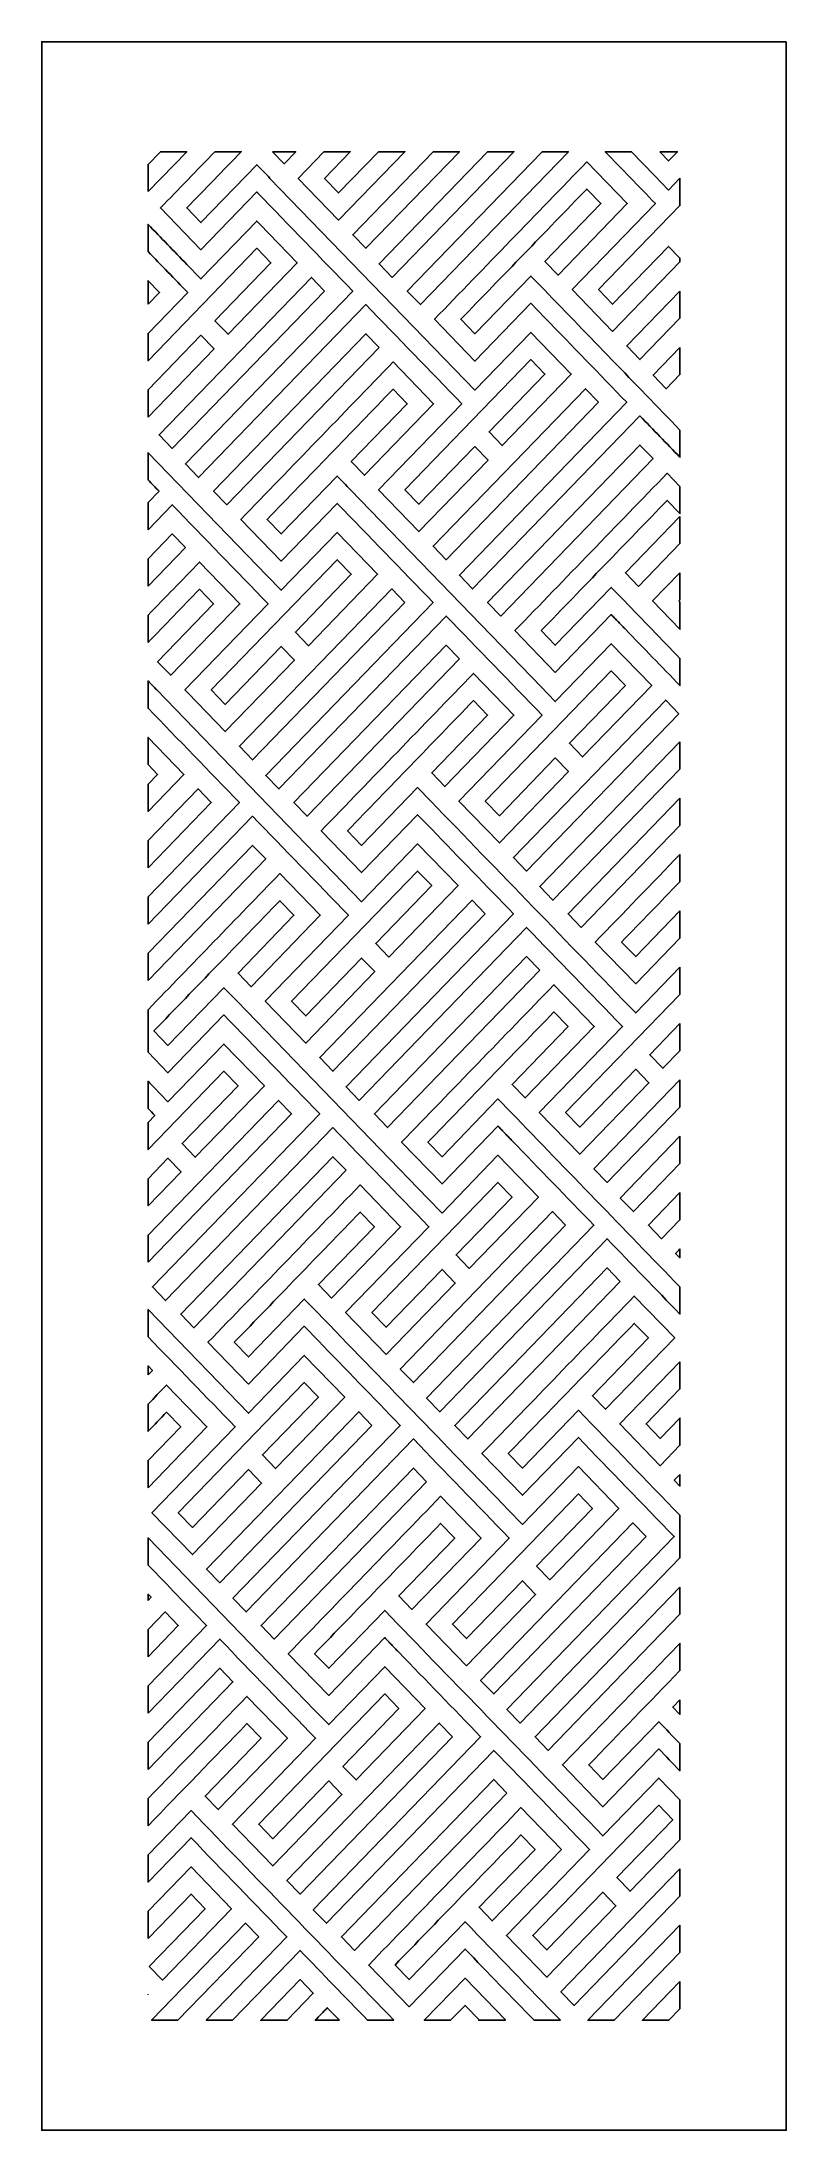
# Model space of a CAD drawing. Header units: centimetres. Extents: x 13.9 to 20.3, y -9 to 9.
import ezdxf

# ---------------------------------------------------------------- set-up
doc = ezdxf.new("R2010")
doc.units = ezdxf.units.CM
doc.header["$MEASUREMENT"] = 0
doc.layers.add('layer 1', color=7, linetype='Continuous')

msp = doc.modelspace()

# ---------------------------------------------------------------- linework, layer by layer
at = {"layer": 'layer 1', "color": 250}
for points, knots in [([(20.32578, 9.00076), (20.32578, 9.00076), (20.32578, -9.0002), (20.32578, -9.0002), (20.32578, -9.0002), (20.32578, -9.0002), (13.90161, -9.0002), (13.90161, -9.0002), (13.90161, -9.0002), (13.90161, -9.0002), (13.90161, 9.00076), (13.90161, 9.00076), (13.90161, 9.00076), (13.90161, 9.00076), (20.32578, 9.00076), (20.32578, 9.00076)], [0, 0, 0, 0, 0.2, 0.2, 0.2, 0.2, 0.4, 0.4, 0.4, 0.4, 0.6, 0.6, 0.6, 0.6, 1, 1, 1, 1]), ([(14.81935, 7.70912), (14.81935, 7.70912), (14.81935, 7.9436), (14.81935, 7.9436), (14.81935, 7.9436), (14.81935, 7.9436), (14.92566, 8.05335), (14.92566, 8.05335), (14.92566, 8.05335), (14.92566, 8.05335), (15.15279, 8.05335), (15.15279, 8.05335), (15.15279, 8.05335), (15.15279, 8.05335), (14.81935, 7.70912), (14.81935, 7.70912)], [0, 0, 0, 0, 0.2, 0.2, 0.2, 0.2, 0.4, 0.4, 0.4, 0.4, 0.6, 0.6, 0.6, 0.6, 1, 1, 1, 1]), ([(15.39615, 8.05335), (15.39615, 8.05335), (15.62327, 8.05335), (15.62327, 8.05335), (15.62327, 8.05335), (15.46657, 7.89158), (15.30987, 7.7298), (15.15317, 7.56803), (15.15317, 7.56803), (15.15317, 7.56803), (15.27484, 7.44242), (15.27484, 7.44242), (15.27484, 7.44242), (15.27484, 7.44242), (15.75749, 7.94068), (15.75749, 7.94068), (15.75749, 7.94068), (15.79535, 7.9016), (15.8332, 7.86252), (15.87105, 7.82344), (15.87105, 7.82344), (15.87105, 7.82344), (15.87105, 7.82344), (15.87105, 7.82344), (15.87105, 7.82344), (15.87105, 7.82344), (17.63941, 5.99789), (17.63941, 5.99789), (17.63941, 5.99789), (17.63941, 5.99789), (18.12206, 6.49615), (18.12206, 6.49615), (18.12206, 6.49615), (18.12206, 6.49615), (18.47086, 6.13606), (18.47086, 6.13606), (18.47086, 6.13606), (18.47086, 6.13606), (17.87465, 5.52057), (17.87465, 5.52057), (17.87465, 5.52057), (17.87465, 5.52057), (17.76109, 5.63781), (17.76109, 5.63781), (17.76109, 5.63781), (17.76109, 5.63781), (18.24373, 6.13606), (18.24373, 6.13606), (18.24373, 6.13606), (18.24373, 6.13606), (18.12206, 6.26168), (18.12206, 6.26168), (18.12206, 6.26168), (18.12206, 6.26168), (17.03509, 5.13955), (17.03509, 5.13955), (17.03509, 5.13955), (17.03509, 5.13955), (17.15676, 5.01394), (17.15676, 5.01394), (17.15676, 5.01394), (17.15676, 5.01394), (17.63941, 5.51219), (17.63941, 5.51219), (17.63941, 5.51219), (17.63941, 5.51219), (17.75297, 5.39496), (17.75297, 5.39496), (17.75297, 5.39496), (17.75297, 5.39496), (17.15676, 4.77946), (17.15676, 4.77946), (17.15676, 4.77946), (17.15676, 4.77946), (16.80796, 5.13955), (16.80796, 5.13955), (16.80796, 5.13955), (16.80796, 5.13955), (17.52585, 5.88065), (17.52585, 5.88065), (17.52585, 5.88065), (17.25005, 6.16537), (16.97425, 6.45009), (16.69845, 6.73481), (16.69845, 6.73481), (16.69845, 6.73481), (15.25456, 5.24422), (15.25456, 5.24422), (15.25456, 5.24422), (15.25456, 5.24422), (15.141, 5.36146), (15.141, 5.36146), (15.141, 5.36146), (15.141, 5.36146), (16.58489, 6.85205), (16.58489, 6.85205), (16.58489, 6.85205), (16.31137, 7.13441), (16.03786, 7.41677), (15.76435, 7.69912), (15.76435, 7.69912), (15.76359, 7.69991), (15.76283, 7.7007), (15.76206, 7.70148), (15.76206, 7.70148), (15.7613, 7.70227), (15.76054, 7.70306), (15.75978, 7.70384), (15.75978, 7.70384), (15.75901, 7.70463), (15.75825, 7.70542), (15.75749, 7.70621), (15.75749, 7.70621), (15.75749, 7.70621), (15.75749, 7.70621), (15.75749, 7.70621), (15.75749, 7.70621), (15.75749, 7.70621), (15.27484, 7.20795), (15.27484, 7.20795), (15.27484, 7.20795), (15.27484, 7.20795), (14.92604, 7.56803), (14.92604, 7.56803), (14.92604, 7.56803), (15.08274, 7.7298), (15.23944, 7.89157), (15.39615, 8.05335)], [0, 0, 0, 0, 0.03030303, 0.03030303, 0.03030303, 0.03030303, 0.06060606, 0.06060606, 0.06060606, 0.06060606, 0.09090909, 0.09090909, 0.09090909, 0.09090909, 0.12121212, 0.12121212, 0.12121212, 0.12121212, 0.15151515, 0.15151515, 0.15151515, 0.15151515, 0.18181818, 0.18181818, 0.18181818, 0.18181818, 0.21212121, 0.21212121, 0.21212121, 0.21212121, 0.24242424, 0.24242424, 0.24242424, 0.24242424, 0.27272727, 0.27272727, 0.27272727, 0.27272727, 0.3030303, 0.3030303, 0.3030303, 0.3030303, 0.33333333, 0.33333333, 0.33333333, 0.33333333, 0.36363636, 0.36363636, 0.36363636, 0.36363636, 0.39393939, 0.39393939, 0.39393939, 0.39393939, 0.42424242, 0.42424242, 0.42424242, 0.42424242, 0.45454545, 0.45454545, 0.45454545, 0.45454545, 0.48484848, 0.48484848, 0.48484848, 0.48484848, 0.51515152, 0.51515152, 0.51515152, 0.51515152, 0.54545455, 0.54545455, 0.54545455, 0.54545455, 0.57575758, 0.57575758, 0.57575758, 0.57575758, 0.60606061, 0.60606061, 0.60606061, 0.60606061, 0.63636364, 0.63636364, 0.63636364, 0.63636364, 0.66666667, 0.66666667, 0.66666667, 0.66666667, 0.6969697, 0.6969697, 0.6969697, 0.6969697, 0.72727273, 0.72727273, 0.72727273, 0.72727273, 0.75757576, 0.75757576, 0.75757576, 0.75757576, 0.78787879, 0.78787879, 0.78787879, 0.78787879, 0.81818182, 0.81818182, 0.81818182, 0.81818182, 0.84848485, 0.84848485, 0.84848485, 0.84848485, 0.87878788, 0.87878788, 0.87878788, 0.87878788, 0.90909091, 0.90909091, 0.90909091, 0.90909091, 0.93939394, 0.93939394, 0.93939394, 0.93939394, 1, 1, 1, 1]), ([(15.8917, 8.05335), (15.8917, 8.05335), (16.09375, 8.05335), (16.09375, 8.05335), (16.09375, 8.05335), (16.09375, 8.05335), (15.99273, 7.94905), (15.99273, 7.94905), (15.99273, 7.94905), (15.99273, 7.94905), (15.8917, 8.05335), (15.8917, 8.05335)], [0, 0, 0, 0, 0.25, 0.25, 0.25, 0.25, 0.5, 0.5, 0.5, 0.5, 1, 1, 1, 1]), ([(16.3371, 8.05335), (16.3371, 8.05335), (16.1144, 7.82344), (16.1144, 7.82344), (16.1144, 7.82344), (16.1144, 7.82344), (16.11441, 7.82344), (16.11441, 7.82344), (16.11441, 7.82344), (16.11441, 7.82344), (16.46321, 7.46336), (16.46321, 7.46336), (16.46321, 7.46336), (16.46321, 7.46336), (17.03471, 8.05335), (17.03471, 8.05335), (17.03471, 8.05335), (17.03471, 8.05335), (16.80759, 8.05335), (16.80759, 8.05335), (16.80759, 8.05335), (16.80759, 8.05335), (16.46321, 7.69783), (16.46321, 7.69783), (16.46321, 7.69783), (16.46321, 7.69783), (16.34153, 7.82344), (16.34153, 7.82344), (16.34153, 7.82344), (16.34153, 7.82344), (16.56423, 8.05335), (16.56423, 8.05335), (16.56423, 8.05335), (16.56423, 8.05335), (16.3371, 8.05335), (16.3371, 8.05335)], [0, 0, 0, 0, 0.1, 0.1, 0.1, 0.1, 0.2, 0.2, 0.2, 0.2, 0.3, 0.3, 0.3, 0.3, 0.4, 0.4, 0.4, 0.4, 0.5, 0.5, 0.5, 0.5, 0.6, 0.6, 0.6, 0.6, 0.7, 0.7, 0.7, 0.7, 0.8, 0.8, 0.8, 0.8, 1, 1, 1, 1]), ([(17.27807, 8.05334), (17.27807, 8.05334), (17.50519, 8.05334), (17.50519, 8.05334), (17.50519, 8.05334), (17.50519, 8.05334), (16.69845, 7.22051), (16.69845, 7.22051), (16.69845, 7.22051), (16.69845, 7.22051), (16.58489, 7.33775), (16.58489, 7.33775), (16.58489, 7.33775), (16.58489, 7.33775), (17.27807, 8.05334), (17.27807, 8.05334)], [0, 0, 0, 0, 0.2, 0.2, 0.2, 0.2, 0.4, 0.4, 0.4, 0.4, 0.6, 0.6, 0.6, 0.6, 1, 1, 1, 1]), ([(17.74855, 8.05334), (17.74855, 8.05334), (17.97568, 8.05334), (17.97568, 8.05334), (17.97568, 8.05334), (17.97568, 8.05334), (16.92558, 6.96929), (16.92558, 6.96929), (16.92558, 6.96929), (16.92558, 6.96929), (16.81201, 7.08652), (16.81201, 7.08652), (16.81201, 7.08652), (16.81201, 7.08652), (17.74855, 8.05334), (17.74855, 8.05334)], [0, 0, 0, 0, 0.2, 0.2, 0.2, 0.2, 0.4, 0.4, 0.4, 0.4, 0.6, 0.6, 0.6, 0.6, 1, 1, 1, 1]), ([(18.21903, 8.05334), (18.21903, 8.05334), (18.44616, 8.05334), (18.44616, 8.05334), (18.44616, 8.05334), (18.44616, 8.05334), (17.16893, 6.73481), (17.16893, 6.73481), (17.16893, 6.73481), (17.16893, 6.73481), (17.05536, 6.85205), (17.05536, 6.85205), (17.05536, 6.85205), (17.05536, 6.85205), (18.21903, 8.05334), (18.21903, 8.05334)], [0, 0, 0, 0, 0.2, 0.2, 0.2, 0.2, 0.4, 0.4, 0.4, 0.4, 0.6, 0.6, 0.6, 0.6, 1, 1, 1, 1]), ([(19.40804, 5.65426), (19.40804, 5.65426), (19.40804, 5.41979), (19.40804, 5.41979), (19.40804, 5.41979), (19.29303, 5.53852), (19.17803, 5.65725), (19.06302, 5.77598), (19.06302, 5.77598), (19.06302, 5.77598), (17.61913, 4.28539), (17.61913, 4.28539), (17.61913, 4.28539), (17.61913, 4.28539), (17.50557, 4.40263), (17.50557, 4.40263), (17.50557, 4.40263), (17.50557, 4.40263), (18.94945, 5.89322), (18.94945, 5.89322), (18.94945, 5.89322), (18.71421, 6.13606), (18.47897, 6.37892), (18.24373, 6.62176), (18.24373, 6.62176), (18.24373, 6.62176), (18.12206, 6.74737), (18.12206, 6.74737), (18.12206, 6.74737), (18.12206, 6.74737), (17.63941, 6.24911), (17.63941, 6.24911), (17.63941, 6.24911), (17.63941, 6.24911), (17.2906, 6.6092), (17.2906, 6.6092), (17.2906, 6.6092), (17.72864, 7.0614), (18.16667, 7.5136), (18.60471, 7.9658), (18.60471, 7.9658), (18.60471, 7.9658), (18.95351, 7.60571), (18.95351, 7.60571), (18.95351, 7.60571), (18.95351, 7.60571), (18.3573, 6.99022), (18.3573, 6.99022), (18.3573, 6.99022), (18.3573, 6.99022), (18.24373, 7.10746), (18.24373, 7.10746), (18.24373, 7.10746), (18.24373, 7.10746), (18.72638, 7.60571), (18.72638, 7.60571), (18.72638, 7.60571), (18.72638, 7.60571), (18.60471, 7.73133), (18.60471, 7.73133), (18.60471, 7.73133), (18.24238, 7.35728), (17.88005, 6.98324), (17.51773, 6.6092), (17.51773, 6.6092), (17.51773, 6.6092), (17.63941, 6.48359), (17.63941, 6.48359), (17.63941, 6.48359), (17.63941, 6.48359), (18.12206, 6.98185), (18.12206, 6.98185), (18.12206, 6.98185), (18.12206, 6.98185), (18.23562, 6.86461), (18.23562, 6.86461), (18.23562, 6.86461), (18.62644, 6.46116), (19.01724, 6.05771), (19.40804, 5.65426)], [0, 0, 0, 0, 0.04761905, 0.04761905, 0.04761905, 0.04761905, 0.0952381, 0.0952381, 0.0952381, 0.0952381, 0.14285714, 0.14285714, 0.14285714, 0.14285714, 0.19047619, 0.19047619, 0.19047619, 0.19047619, 0.23809524, 0.23809524, 0.23809524, 0.23809524, 0.28571429, 0.28571429, 0.28571429, 0.28571429, 0.33333333, 0.33333333, 0.33333333, 0.33333333, 0.38095238, 0.38095238, 0.38095238, 0.38095238, 0.42857143, 0.42857143, 0.42857143, 0.42857143, 0.47619048, 0.47619048, 0.47619048, 0.47619048, 0.52380952, 0.52380952, 0.52380952, 0.52380952, 0.57142857, 0.57142857, 0.57142857, 0.57142857, 0.61904762, 0.61904762, 0.61904762, 0.61904762, 0.66666667, 0.66666667, 0.66666667, 0.66666667, 0.71428571, 0.71428571, 0.71428571, 0.71428571, 0.76190476, 0.76190476, 0.76190476, 0.76190476, 0.80952381, 0.80952381, 0.80952381, 0.80952381, 0.85714286, 0.85714286, 0.85714286, 0.85714286, 0.9047619, 0.9047619, 0.9047619, 0.9047619, 1, 1, 1, 1]), ([(19.40804, 7.82372), (19.40804, 7.82372), (19.40804, 7.58925), (19.40804, 7.58925), (19.40804, 7.58925), (19.40804, 7.58925), (18.7061, 6.86461), (18.7061, 6.86461), (18.7061, 6.86461), (18.7061, 6.86461), (18.82778, 6.739), (18.82778, 6.739), (18.82778, 6.739), (18.82778, 6.739), (19.31042, 7.23725), (19.31042, 7.23725), (19.31042, 7.23725), (19.31042, 7.23725), (19.40804, 7.13648), (19.40804, 7.13648), (19.40804, 7.13648), (19.40804, 7.13648), (19.40804, 7.10355), (19.40804, 7.10355), (19.40804, 7.10355), (19.40804, 7.10355), (18.82778, 6.50452), (18.82778, 6.50452), (18.82778, 6.50452), (18.82778, 6.50452), (18.47897, 6.86461), (18.47897, 6.86461), (18.47897, 6.86461), (18.47897, 6.86461), (19.19686, 7.60571), (19.19686, 7.60571), (19.19686, 7.60571), (19.05232, 7.75493), (18.90778, 7.90414), (18.76325, 8.05334), (18.76325, 8.05334), (18.76325, 8.05334), (18.99038, 8.05334), (18.99038, 8.05334), (18.99038, 8.05334), (18.99038, 8.05334), (19.18875, 7.84856), (19.18875, 7.84856), (19.18875, 7.84856), (19.18875, 7.84856), (19.31042, 7.72295), (19.31042, 7.72295), (19.31042, 7.72295), (19.31042, 7.72295), (19.40804, 7.82372), (19.40804, 7.82372)], [0, 0, 0, 0, 0.06666667, 0.06666667, 0.06666667, 0.06666667, 0.13333333, 0.13333333, 0.13333333, 0.13333333, 0.2, 0.2, 0.2, 0.2, 0.26666667, 0.26666667, 0.26666667, 0.26666667, 0.33333333, 0.33333333, 0.33333333, 0.33333333, 0.4, 0.4, 0.4, 0.4, 0.46666667, 0.46666667, 0.46666667, 0.46666667, 0.53333333, 0.53333333, 0.53333333, 0.53333333, 0.6, 0.6, 0.6, 0.6, 0.66666667, 0.66666667, 0.66666667, 0.66666667, 0.73333333, 0.73333333, 0.73333333, 0.73333333, 0.8, 0.8, 0.8, 0.8, 0.86666667, 0.86666667, 0.86666667, 0.86666667, 1, 1, 1, 1]), ([(19.23373, 8.05334), (19.23373, 8.05334), (19.38712, 8.05334), (19.38712, 8.05334), (19.38712, 8.05334), (19.38712, 8.05334), (19.31042, 7.97417), (19.31042, 7.97417), (19.31042, 7.97417), (19.31042, 7.97417), (19.23373, 8.05334), (19.23373, 8.05334)], [0, 0, 0, 0, 0.25, 0.25, 0.25, 0.25, 0.5, 0.5, 0.5, 0.5, 1, 1, 1, 1]), ([(14.81935, 7.19247), (14.93333, 7.07481), (15.0473, 6.95715), (15.16128, 6.83949), (15.16128, 6.83949), (15.16128, 6.83949), (14.81935, 6.4865), (14.81935, 6.4865), (14.81935, 6.4865), (14.81935, 6.4865), (14.81935, 6.25203), (14.81935, 6.25203), (14.81935, 6.25203), (14.81935, 6.25203), (15.75749, 7.22051), (15.75749, 7.22051), (15.75749, 7.22051), (15.75749, 7.22051), (15.87916, 7.0949), (15.87916, 7.0949), (15.87916, 7.0949), (15.87916, 7.0949), (15.39652, 6.59664), (15.39652, 6.59664), (15.39652, 6.59664), (15.39652, 6.59664), (15.51008, 6.4794), (15.51008, 6.4794), (15.51008, 6.4794), (15.51008, 6.4794), (16.10629, 7.0949), (16.10629, 7.0949), (16.10629, 7.0949), (16.10629, 7.0949), (15.78223, 7.42944), (15.78223, 7.42944), (15.78223, 7.42944), (15.78223, 7.42944), (15.75749, 7.45498), (15.75749, 7.45498), (15.75749, 7.45498), (15.75749, 7.45498), (15.75749, 7.45498), (15.75749, 7.45498), (15.75749, 7.45498), (15.75749, 7.45498), (15.27484, 6.95672), (15.27484, 6.95672), (15.27484, 6.95672), (15.27484, 6.95672), (15.15317, 7.08234), (15.15317, 7.08234), (15.15317, 7.08234), (15.0419, 7.1972), (14.93062, 7.31207), (14.81935, 7.42694), (14.81935, 7.42694), (14.81935, 7.42694), (14.81935, 7.19247), (14.81935, 7.19247)], [0, 0, 0, 0, 0.0625, 0.0625, 0.0625, 0.0625, 0.125, 0.125, 0.125, 0.125, 0.1875, 0.1875, 0.1875, 0.1875, 0.25, 0.25, 0.25, 0.25, 0.3125, 0.3125, 0.3125, 0.3125, 0.375, 0.375, 0.375, 0.375, 0.4375, 0.4375, 0.4375, 0.4375, 0.5, 0.5, 0.5, 0.5, 0.5625, 0.5625, 0.5625, 0.5625, 0.625, 0.625, 0.625, 0.625, 0.6875, 0.6875, 0.6875, 0.6875, 0.75, 0.75, 0.75, 0.75, 0.8125, 0.8125, 0.8125, 0.8125, 0.875, 0.875, 0.875, 0.875, 1, 1, 1, 1]), ([(14.81935, 6.73772), (14.81935, 6.73772), (14.81935, 6.94125), (14.81935, 6.94125), (14.81935, 6.94125), (14.81935, 6.94125), (14.91793, 6.83949), (14.91793, 6.83949), (14.91793, 6.83949), (14.91793, 6.83949), (14.81935, 6.73772), (14.81935, 6.73772)], [0, 0, 0, 0, 0.25, 0.25, 0.25, 0.25, 0.5, 0.5, 0.5, 0.5, 1, 1, 1, 1]), ([(16.34153, 6.85205), (16.34153, 6.85205), (15.02743, 5.49545), (15.02743, 5.49545), (15.02743, 5.49545), (15.02743, 5.49545), (14.91387, 5.61268), (14.91387, 5.61268), (14.91387, 5.61268), (14.91387, 5.61268), (16.22797, 6.96929), (16.22797, 6.96929), (16.22797, 6.96929), (16.22797, 6.96929), (16.34153, 6.85205), (16.34153, 6.85205)], [0, 0, 0, 0, 0.2, 0.2, 0.2, 0.2, 0.4, 0.4, 0.4, 0.4, 0.6, 0.6, 0.6, 0.6, 1, 1, 1, 1]), ([(19.40804, 6.85233), (19.40804, 6.85233), (19.40804, 6.61786), (19.40804, 6.61786), (19.40804, 6.61786), (19.40804, 6.61786), (19.06302, 6.26168), (19.06302, 6.26168), (19.06302, 6.26168), (19.06302, 6.26168), (18.94945, 6.37891), (18.94945, 6.37891), (18.94945, 6.37891), (18.94945, 6.37891), (19.40804, 6.85233), (19.40804, 6.85233)], [0, 0, 0, 0, 0.2, 0.2, 0.2, 0.2, 0.4, 0.4, 0.4, 0.4, 0.6, 0.6, 0.6, 0.6, 1, 1, 1, 1]), ([(16.81201, 6.36635), (16.81201, 6.36635), (15.49791, 5.00975), (15.49791, 5.00975), (15.49791, 5.00975), (15.49791, 5.00975), (15.38435, 5.12699), (15.38435, 5.12699), (15.38435, 5.12699), (15.38435, 5.12699), (16.69845, 6.48359), (16.69845, 6.48359), (16.69845, 6.48359), (16.69845, 6.48359), (16.81201, 6.36635), (16.81201, 6.36635)], [0, 0, 0, 0, 0.2, 0.2, 0.2, 0.2, 0.4, 0.4, 0.4, 0.4, 0.6, 0.6, 0.6, 0.6, 1, 1, 1, 1]), ([(14.81935, 5.76633), (14.81935, 5.76633), (15.38841, 6.35379), (15.38841, 6.35379), (15.38841, 6.35379), (15.38841, 6.35379), (15.27484, 6.47103), (15.27484, 6.47103), (15.27484, 6.47103), (15.27484, 6.47103), (14.81935, 6.00081), (14.81935, 6.00081), (14.81935, 6.00081), (14.81935, 6.00081), (14.81935, 5.76633), (14.81935, 5.76633)], [0, 0, 0, 0, 0.2, 0.2, 0.2, 0.2, 0.4, 0.4, 0.4, 0.4, 0.6, 0.6, 0.6, 0.6, 1, 1, 1, 1]), ([(19.40804, 6.36663), (19.40804, 6.36663), (19.40804, 6.13216), (19.40804, 6.13216), (19.40804, 6.13216), (19.40804, 6.13216), (19.29015, 6.01045), (19.29015, 6.01045), (19.29015, 6.01045), (19.29015, 6.01045), (19.17658, 6.12769), (19.17658, 6.12769), (19.17658, 6.12769), (19.17658, 6.12769), (19.40804, 6.36663), (19.40804, 6.36663)], [0, 0, 0, 0, 0.2, 0.2, 0.2, 0.2, 0.4, 0.4, 0.4, 0.4, 0.6, 0.6, 0.6, 0.6, 1, 1, 1, 1]), ([(16.56461, 5.13955), (16.52675, 5.17863), (16.4889, 5.2177), (16.45104, 5.25679), (16.45104, 5.25679), (16.45104, 5.25679), (15.96839, 4.75853), (15.96839, 4.75853), (15.96839, 4.75853), (15.96839, 4.75853), (15.84672, 4.88414), (15.84672, 4.88414), (15.84672, 4.88414), (16.20904, 5.25818), (16.57136, 5.63222), (16.93369, 6.00626), (16.93369, 6.00626), (16.93369, 6.00626), (17.05536, 5.88065), (17.05536, 5.88065), (17.05536, 5.88065), (17.05536, 5.88065), (16.57272, 5.3824), (16.57272, 5.3824), (16.57272, 5.3824), (16.57272, 5.3824), (16.68628, 5.26516), (16.68628, 5.26516), (16.68628, 5.26516), (16.68628, 5.26516), (17.28249, 5.88065), (17.28249, 5.88065), (17.28249, 5.88065), (17.28249, 5.88065), (16.93369, 6.24074), (16.93369, 6.24074), (16.93369, 6.24074), (16.49566, 5.78854), (16.05762, 5.33634), (15.61959, 4.88414), (15.61959, 4.88414), (15.61959, 4.88414), (15.96839, 4.52405), (15.96839, 4.52405), (15.96839, 4.52405), (15.96839, 4.52405), (16.45104, 5.02231), (16.45104, 5.02231), (16.45104, 5.02231), (16.72684, 4.7376), (17.00264, 4.45287), (17.27844, 4.16815), (17.27844, 4.16815), (17.27844, 4.16815), (15.83455, 2.67757), (15.83455, 2.67757), (15.83455, 2.67757), (15.83455, 2.67757), (15.94812, 2.56033), (15.94812, 2.56033), (15.94812, 2.56033), (15.94812, 2.56033), (17.392, 4.05092), (17.392, 4.05092), (17.392, 4.05092), (17.6678, 3.7662), (17.94359, 3.48148), (18.2194, 3.19676), (18.2194, 3.19676), (18.2194, 3.19676), (17.50151, 2.45565), (17.50151, 2.45565), (17.50151, 2.45565), (17.50151, 2.45565), (17.85032, 2.09557), (17.85032, 2.09557), (17.85032, 2.09557), (17.85032, 2.09557), (18.44653, 2.71106), (18.44653, 2.71106), (18.44653, 2.71106), (18.44653, 2.71106), (18.33296, 2.8283), (18.33296, 2.8283), (18.33296, 2.8283), (18.33296, 2.8283), (17.85032, 2.33004), (17.85032, 2.33004), (17.85032, 2.33004), (17.85032, 2.33004), (17.72864, 2.45565), (17.72864, 2.45565), (17.72864, 2.45565), (17.72864, 2.45565), (18.81561, 3.57778), (18.81561, 3.57778), (18.81561, 3.57778), (18.81561, 3.57778), (18.93729, 3.45217), (18.93729, 3.45217), (18.93729, 3.45217), (18.93729, 3.45217), (18.45464, 2.95391), (18.45464, 2.95391), (18.45464, 2.95391), (18.45464, 2.95391), (18.5682, 2.83667), (18.5682, 2.83667), (18.5682, 2.83667), (18.5682, 2.83667), (19.16441, 3.45217), (19.16441, 3.45217), (19.16441, 3.45217), (19.16441, 3.45217), (18.81561, 3.81225), (18.81561, 3.81225), (18.81561, 3.81225), (18.81561, 3.81225), (18.33296, 3.314), (18.33296, 3.314), (18.33296, 3.314), (18.33296, 3.314), (18.21129, 3.43961), (18.21129, 3.43961), (18.21129, 3.43961), (18.21129, 3.43961), (16.56461, 5.13955), (16.56461, 5.13955)], [0, 0, 0, 0, 0.03030303, 0.03030303, 0.03030303, 0.03030303, 0.06060606, 0.06060606, 0.06060606, 0.06060606, 0.09090909, 0.09090909, 0.09090909, 0.09090909, 0.12121212, 0.12121212, 0.12121212, 0.12121212, 0.15151515, 0.15151515, 0.15151515, 0.15151515, 0.18181818, 0.18181818, 0.18181818, 0.18181818, 0.21212121, 0.21212121, 0.21212121, 0.21212121, 0.24242424, 0.24242424, 0.24242424, 0.24242424, 0.27272727, 0.27272727, 0.27272727, 0.27272727, 0.3030303, 0.3030303, 0.3030303, 0.3030303, 0.33333333, 0.33333333, 0.33333333, 0.33333333, 0.36363636, 0.36363636, 0.36363636, 0.36363636, 0.39393939, 0.39393939, 0.39393939, 0.39393939, 0.42424242, 0.42424242, 0.42424242, 0.42424242, 0.45454545, 0.45454545, 0.45454545, 0.45454545, 0.48484848, 0.48484848, 0.48484848, 0.48484848, 0.51515152, 0.51515152, 0.51515152, 0.51515152, 0.54545455, 0.54545455, 0.54545455, 0.54545455, 0.57575758, 0.57575758, 0.57575758, 0.57575758, 0.60606061, 0.60606061, 0.60606061, 0.60606061, 0.63636364, 0.63636364, 0.63636364, 0.63636364, 0.66666667, 0.66666667, 0.66666667, 0.66666667, 0.6969697, 0.6969697, 0.6969697, 0.6969697, 0.72727273, 0.72727273, 0.72727273, 0.72727273, 0.75757576, 0.75757576, 0.75757576, 0.75757576, 0.78787879, 0.78787879, 0.78787879, 0.78787879, 0.81818182, 0.81818182, 0.81818182, 0.81818182, 0.84848485, 0.84848485, 0.84848485, 0.84848485, 0.87878788, 0.87878788, 0.87878788, 0.87878788, 0.90909091, 0.90909091, 0.90909091, 0.90909091, 0.93939394, 0.93939394, 0.93939394, 0.93939394, 1, 1, 1, 1]), ([(18.7061, 5.89322), (18.7061, 5.89322), (17.392, 4.53661), (17.392, 4.53661), (17.392, 4.53661), (17.392, 4.53661), (17.27844, 4.65385), (17.27844, 4.65385), (17.27844, 4.65385), (17.27844, 4.65385), (18.59254, 6.01045), (18.59254, 6.01045), (18.59254, 6.01045), (18.59254, 6.01045), (18.7061, 5.89322), (18.7061, 5.89322)], [0, 0, 0, 0, 0.2, 0.2, 0.2, 0.2, 0.4, 0.4, 0.4, 0.4, 0.6, 0.6, 0.6, 0.6, 1, 1, 1, 1]), ([(14.81935, 4.79494), (14.81935, 4.79494), (14.81935, 5.02941), (14.81935, 5.02941), (14.81935, 5.02941), (14.81935, 5.02941), (14.91387, 5.12699), (14.91387, 5.12699), (14.91387, 5.12699), (14.88237, 5.15951), (14.85086, 5.19203), (14.81935, 5.22456), (14.81935, 5.22456), (14.81935, 5.22456), (14.81935, 5.45904), (14.81935, 5.45904), (14.81935, 5.45904), (14.81935, 5.45904), (15.84672, 4.39844), (15.84672, 4.39844), (15.84672, 4.39844), (15.84672, 4.39844), (15.96839, 4.27283), (15.96839, 4.27283), (15.96839, 4.27283), (15.96839, 4.27283), (16.45104, 4.77109), (16.45104, 4.77109), (16.45104, 4.77109), (16.45104, 4.77109), (16.79985, 4.411), (16.79985, 4.411), (16.79985, 4.411), (16.79985, 4.411), (16.20363, 3.79551), (16.20363, 3.79551), (16.20363, 3.79551), (16.20363, 3.79551), (16.09007, 3.91275), (16.09007, 3.91275), (16.09007, 3.91275), (16.09007, 3.91275), (16.57272, 4.411), (16.57272, 4.411), (16.57272, 4.411), (16.57272, 4.411), (16.45104, 4.53661), (16.45104, 4.53661), (16.45104, 4.53661), (16.45104, 4.53661), (15.36407, 3.41449), (15.36407, 3.41449), (15.36407, 3.41449), (15.36407, 3.41449), (15.48575, 3.28888), (15.48575, 3.28888), (15.48575, 3.28888), (15.48575, 3.28888), (15.96839, 3.78713), (15.96839, 3.78713), (15.96839, 3.78713), (15.96839, 3.78713), (16.08196, 3.6699), (16.08196, 3.6699), (16.08196, 3.6699), (16.08196, 3.6699), (15.48575, 3.0544), (15.48575, 3.0544), (15.48575, 3.0544), (15.48575, 3.0544), (15.16169, 3.38894), (15.16169, 3.38894), (15.16169, 3.38894), (15.16169, 3.38894), (15.13694, 3.41449), (15.13694, 3.41449), (15.13694, 3.41449), (15.13694, 3.41449), (15.85483, 4.15559), (15.85483, 4.15559), (15.85483, 4.15559), (15.57903, 4.44031), (15.30323, 4.72503), (15.02743, 5.00975), (15.02743, 5.00975), (15.02743, 5.00975), (14.81935, 4.79494), (14.81935, 4.79494)], [0, 0, 0, 0, 0.04347826, 0.04347826, 0.04347826, 0.04347826, 0.08695652, 0.08695652, 0.08695652, 0.08695652, 0.13043478, 0.13043478, 0.13043478, 0.13043478, 0.17391304, 0.17391304, 0.17391304, 0.17391304, 0.2173913, 0.2173913, 0.2173913, 0.2173913, 0.26086957, 0.26086957, 0.26086957, 0.26086957, 0.30434783, 0.30434783, 0.30434783, 0.30434783, 0.34782609, 0.34782609, 0.34782609, 0.34782609, 0.39130435, 0.39130435, 0.39130435, 0.39130435, 0.43478261, 0.43478261, 0.43478261, 0.43478261, 0.47826087, 0.47826087, 0.47826087, 0.47826087, 0.52173913, 0.52173913, 0.52173913, 0.52173913, 0.56521739, 0.56521739, 0.56521739, 0.56521739, 0.60869565, 0.60869565, 0.60869565, 0.60869565, 0.65217391, 0.65217391, 0.65217391, 0.65217391, 0.69565217, 0.69565217, 0.69565217, 0.69565217, 0.73913043, 0.73913043, 0.73913043, 0.73913043, 0.7826087, 0.7826087, 0.7826087, 0.7826087, 0.82608696, 0.82608696, 0.82608696, 0.82608696, 0.86956522, 0.86956522, 0.86956522, 0.86956522, 0.91304348, 0.91304348, 0.91304348, 0.91304348, 1, 1, 1, 1]), ([(19.17658, 5.40752), (19.17658, 5.40752), (17.86248, 4.05092), (17.86248, 4.05092), (17.86248, 4.05092), (17.86248, 4.05092), (17.74892, 4.16815), (17.74892, 4.16815), (17.74892, 4.16815), (17.74892, 4.16815), (19.06302, 5.52475), (19.06302, 5.52475), (19.06302, 5.52475), (19.06302, 5.52475), (19.17658, 5.40752), (19.17658, 5.40752)], [0, 0, 0, 0, 0.2, 0.2, 0.2, 0.2, 0.4, 0.4, 0.4, 0.4, 0.6, 0.6, 0.6, 0.6, 1, 1, 1, 1]), ([(19.40804, 5.16857), (19.40804, 5.16857), (19.40804, 4.9341), (19.40804, 4.9341), (19.40804, 4.9341), (19.40804, 4.9341), (19.29826, 5.04743), (19.29826, 5.04743), (19.29826, 5.04743), (18.93593, 4.67339), (18.57361, 4.29934), (18.21129, 3.92531), (18.21129, 3.92531), (18.21129, 3.92531), (18.33296, 3.79969), (18.33296, 3.79969), (18.33296, 3.79969), (18.33296, 3.79969), (18.81561, 4.29795), (18.81561, 4.29795), (18.81561, 4.29795), (18.81561, 4.29795), (18.92917, 4.18071), (18.92917, 4.18071), (18.92917, 4.18071), (19.0888, 4.01593), (19.24842, 3.85114), (19.40804, 3.68635), (19.40804, 3.68635), (19.40804, 3.68635), (19.40804, 3.45188), (19.40804, 3.45188), (19.40804, 3.45188), (19.25112, 3.61388), (19.09421, 3.77587), (18.93729, 3.93787), (18.93729, 3.93787), (18.93551, 3.9397), (18.93374, 3.94153), (18.93196, 3.94336), (18.93196, 3.94336), (18.92765, 3.94781), (18.92334, 3.95226), (18.91903, 3.95671), (18.91903, 3.95671), (18.91473, 3.96116), (18.91042, 3.96561), (18.90611, 3.97006), (18.90611, 3.97006), (18.9018, 3.9745), (18.89749, 3.97895), (18.89318, 3.9834), (18.89318, 3.9834), (18.88887, 3.98785), (18.88456, 3.9923), (18.88025, 3.99675), (18.88025, 3.99675), (18.87594, 4.0012), (18.87163, 4.00564), (18.86732, 4.01009), (18.86732, 4.01009), (18.86301, 4.01454), (18.8587, 4.01899), (18.85439, 4.02344), (18.85439, 4.02344), (18.85008, 4.02789), (18.84578, 4.03234), (18.84147, 4.03678), (18.84147, 4.03678), (18.83716, 4.04123), (18.83285, 4.04568), (18.82854, 4.05013), (18.82854, 4.05013), (18.82423, 4.05458), (18.81992, 4.05903), (18.81561, 4.06348), (18.81561, 4.06348), (18.81561, 4.06348), (18.33296, 3.56522), (18.33296, 3.56522), (18.33296, 3.56522), (18.33296, 3.56522), (17.98416, 3.92531), (17.98416, 3.92531), (17.98416, 3.92531), (18.42219, 4.3775), (18.86022, 4.8297), (19.29826, 5.28191), (19.29826, 5.28191), (19.29826, 5.28191), (19.40804, 5.16857), (19.40804, 5.16857)], [0, 0, 0, 0, 0.04166667, 0.04166667, 0.04166667, 0.04166667, 0.08333333, 0.08333333, 0.08333333, 0.08333333, 0.125, 0.125, 0.125, 0.125, 0.16666667, 0.16666667, 0.16666667, 0.16666667, 0.20833333, 0.20833333, 0.20833333, 0.20833333, 0.25, 0.25, 0.25, 0.25, 0.29166667, 0.29166667, 0.29166667, 0.29166667, 0.33333333, 0.33333333, 0.33333333, 0.33333333, 0.375, 0.375, 0.375, 0.375, 0.41666667, 0.41666667, 0.41666667, 0.41666667, 0.45833333, 0.45833333, 0.45833333, 0.45833333, 0.5, 0.5, 0.5, 0.5, 0.54166667, 0.54166667, 0.54166667, 0.54166667, 0.58333333, 0.58333333, 0.58333333, 0.58333333, 0.625, 0.625, 0.625, 0.625, 0.66666667, 0.66666667, 0.66666667, 0.66666667, 0.70833333, 0.70833333, 0.70833333, 0.70833333, 0.75, 0.75, 0.75, 0.75, 0.79166667, 0.79166667, 0.79166667, 0.79166667, 0.83333333, 0.83333333, 0.83333333, 0.83333333, 0.875, 0.875, 0.875, 0.875, 0.91666667, 0.91666667, 0.91666667, 0.91666667, 1, 1, 1, 1]), ([(19.40804, 4.90954), (19.40804, 4.90954), (19.40804, 4.67507), (19.40804, 4.67507), (19.40804, 4.67507), (19.40804, 4.67507), (19.05085, 4.30633), (19.05085, 4.30633), (19.05085, 4.30633), (19.05085, 4.30633), (18.93729, 4.42356), (18.93729, 4.42356), (18.93729, 4.42356), (18.93729, 4.42356), (19.40804, 4.90954), (19.40804, 4.90954)], [0, 0, 0, 0, 0.2, 0.2, 0.2, 0.2, 0.4, 0.4, 0.4, 0.4, 0.6, 0.6, 0.6, 0.6, 1, 1, 1, 1]), ([(14.81935, 4.30924), (14.81935, 4.30924), (14.81935, 4.54372), (14.81935, 4.54372), (14.81935, 4.54372), (14.81935, 4.54372), (15.02743, 4.75853), (15.02743, 4.75853), (15.02743, 4.75853), (15.02743, 4.75853), (15.141, 4.64129), (15.141, 4.64129), (15.141, 4.64129), (15.141, 4.64129), (14.81935, 4.30924), (14.81935, 4.30924)], [0, 0, 0, 0, 0.2, 0.2, 0.2, 0.2, 0.4, 0.4, 0.4, 0.4, 0.6, 0.6, 0.6, 0.6, 1, 1, 1, 1]), ([(14.81935, 3.82354), (14.81935, 3.82354), (14.81935, 4.05802), (14.81935, 4.05802), (14.81935, 4.05802), (14.96713, 4.21057), (15.1149, 4.36313), (15.26267, 4.51568), (15.26267, 4.51568), (15.26267, 4.51568), (15.61148, 4.15559), (15.61148, 4.15559), (15.61148, 4.15559), (15.61148, 4.15559), (15.01527, 3.5401), (15.01527, 3.5401), (15.01527, 3.5401), (15.01527, 3.5401), (14.9017, 3.65734), (14.9017, 3.65734), (14.9017, 3.65734), (14.9017, 3.65734), (15.38435, 4.15559), (15.38435, 4.15559), (15.38435, 4.15559), (15.38435, 4.15559), (15.26267, 4.28121), (15.26267, 4.28121), (15.26267, 4.28121), (15.1149, 4.12865), (14.96713, 3.9761), (14.81935, 3.82354)], [0, 0, 0, 0, 0.11111111, 0.11111111, 0.11111111, 0.11111111, 0.22222222, 0.22222222, 0.22222222, 0.22222222, 0.33333333, 0.33333333, 0.33333333, 0.33333333, 0.44444444, 0.44444444, 0.44444444, 0.44444444, 0.55555556, 0.55555556, 0.55555556, 0.55555556, 0.66666667, 0.66666667, 0.66666667, 0.66666667, 0.77777778, 0.77777778, 0.77777778, 0.77777778, 1, 1, 1, 1]), ([(19.40804, 4.42384), (19.40804, 4.42384), (19.40804, 4.18937), (19.40804, 4.18937), (19.40804, 4.18937), (19.40804, 4.18937), (19.39966, 4.18071), (19.39966, 4.18071), (19.39966, 4.18071), (19.39966, 4.18071), (19.40804, 4.17206), (19.40804, 4.17206), (19.40804, 4.17206), (19.40804, 4.17206), (19.40804, 3.93758), (19.40804, 3.93758), (19.40804, 3.93758), (19.40804, 3.93758), (19.17253, 4.18071), (19.17253, 4.18071), (19.17253, 4.18071), (19.17253, 4.18071), (19.40804, 4.42384), (19.40804, 4.42384)], [0, 0, 0, 0, 0.14285714, 0.14285714, 0.14285714, 0.14285714, 0.28571429, 0.28571429, 0.28571429, 0.28571429, 0.42857143, 0.42857143, 0.42857143, 0.42857143, 0.57142857, 0.57142857, 0.57142857, 0.57142857, 0.71428571, 0.71428571, 0.71428571, 0.71428571, 1, 1, 1, 1]), ([(17.03509, 4.16816), (17.03509, 4.16816), (15.72099, 2.81155), (15.72099, 2.81155), (15.72099, 2.81155), (15.72099, 2.81155), (15.60742, 2.92879), (15.60742, 2.92879), (15.60742, 2.92879), (15.60742, 2.92879), (16.92152, 4.28539), (16.92152, 4.28539), (16.92152, 4.28539), (16.92152, 4.28539), (17.03509, 4.16816), (17.03509, 4.16816)], [0, 0, 0, 0, 0.2, 0.2, 0.2, 0.2, 0.4, 0.4, 0.4, 0.4, 0.6, 0.6, 0.6, 0.6, 1, 1, 1, 1]), ([(17.50557, 3.68246), (17.50557, 3.68246), (16.19147, 2.32586), (16.19147, 2.32586), (16.19147, 2.32586), (16.19147, 2.32586), (16.0779, 2.44309), (16.0779, 2.44309), (16.0779, 2.44309), (16.0779, 2.44309), (17.392, 3.79969), (17.392, 3.79969), (17.392, 3.79969), (17.392, 3.79969), (17.50557, 3.68246), (17.50557, 3.68246)], [0, 0, 0, 0, 0.2, 0.2, 0.2, 0.2, 0.4, 0.4, 0.4, 0.4, 0.6, 0.6, 0.6, 0.6, 1, 1, 1, 1]), ([(14.81935, 1.39506), (14.81935, 1.39506), (14.81935, 1.62954), (14.81935, 1.62954), (14.81935, 1.62954), (14.81935, 1.62954), (15.60742, 2.44309), (15.60742, 2.44309), (15.60742, 2.44309), (15.34473, 2.71428), (15.08204, 2.98546), (14.81935, 3.25665), (14.81935, 3.25665), (14.81935, 3.25665), (14.81935, 3.49112), (14.81935, 3.49112), (14.81935, 3.49112), (14.8441, 3.46557), (14.86885, 3.44003), (14.89359, 3.41449), (14.89359, 3.41449), (14.89359, 3.41449), (16.66195, 1.58894), (16.66195, 1.58894), (16.66195, 1.58894), (16.66195, 1.58894), (17.1446, 2.08719), (17.1446, 2.08719), (17.1446, 2.08719), (17.1446, 2.08719), (17.4934, 1.72711), (17.4934, 1.72711), (17.4934, 1.72711), (17.4934, 1.72711), (16.89719, 1.11161), (16.89719, 1.11161), (16.89719, 1.11161), (16.89719, 1.11161), (16.78362, 1.22885), (16.78362, 1.22885), (16.78362, 1.22885), (16.78362, 1.22885), (17.26627, 1.72711), (17.26627, 1.72711), (17.26627, 1.72711), (17.26627, 1.72711), (17.1446, 1.85272), (17.1446, 1.85272), (17.1446, 1.85272), (17.1446, 1.85272), (16.05762, 0.73059), (16.05762, 0.73059), (16.05762, 0.73059), (16.05762, 0.73059), (16.1793, 0.60498), (16.1793, 0.60498), (16.1793, 0.60498), (16.1793, 0.60498), (16.66195, 1.10324), (16.66195, 1.10324), (16.66195, 1.10324), (16.66195, 1.10324), (16.77551, 0.986), (16.77551, 0.986), (16.77551, 0.986), (16.77551, 0.986), (16.1793, 0.37051), (16.1793, 0.37051), (16.1793, 0.37051), (16.1793, 0.37051), (15.83049, 0.73059), (15.83049, 0.73059), (15.83049, 0.73059), (15.83049, 0.73059), (16.54838, 1.4717), (16.54838, 1.4717), (16.54838, 1.4717), (16.27258, 1.75642), (15.99679, 2.04114), (15.72099, 2.32586), (15.72099, 2.32586), (15.72099, 2.32586), (14.81935, 1.39506), (14.81935, 1.39506)], [0, 0, 0, 0, 0.04545455, 0.04545455, 0.04545455, 0.04545455, 0.09090909, 0.09090909, 0.09090909, 0.09090909, 0.13636364, 0.13636364, 0.13636364, 0.13636364, 0.18181818, 0.18181818, 0.18181818, 0.18181818, 0.22727273, 0.22727273, 0.22727273, 0.22727273, 0.27272727, 0.27272727, 0.27272727, 0.27272727, 0.31818182, 0.31818182, 0.31818182, 0.31818182, 0.36363636, 0.36363636, 0.36363636, 0.36363636, 0.40909091, 0.40909091, 0.40909091, 0.40909091, 0.45454545, 0.45454545, 0.45454545, 0.45454545, 0.5, 0.5, 0.5, 0.5, 0.54545455, 0.54545455, 0.54545455, 0.54545455, 0.59090909, 0.59090909, 0.59090909, 0.59090909, 0.63636364, 0.63636364, 0.63636364, 0.63636364, 0.68181818, 0.68181818, 0.68181818, 0.68181818, 0.72727273, 0.72727273, 0.72727273, 0.72727273, 0.77272727, 0.77272727, 0.77272727, 0.77272727, 0.81818182, 0.81818182, 0.81818182, 0.81818182, 0.86363636, 0.86363636, 0.86363636, 0.86363636, 0.90909091, 0.90909091, 0.90909091, 0.90909091, 1, 1, 1, 1]), ([(19.40804, 1.02397), (19.40804, 1.02397), (19.40804, 0.78949), (19.40804, 0.78949), (19.40804, 0.78949), (19.40804, 0.78949), (18.42219, -0.22824), (18.42219, -0.22824), (18.42219, -0.22824), (18.42219, -0.22824), (18.54387, -0.35385), (18.54387, -0.35385), (18.54387, -0.35385), (18.54387, -0.35385), (19.02652, 0.14441), (19.02652, 0.14441), (19.02652, 0.14441), (19.02652, 0.14441), (19.14008, 0.02717), (19.14008, 0.02717), (19.14008, 0.02717), (19.14008, 0.02717), (18.54387, -0.58833), (18.54387, -0.58833), (18.54387, -0.58833), (18.54387, -0.58833), (18.19506, -0.22824), (18.19506, -0.22824), (18.19506, -0.22824), (18.19506, -0.22824), (18.91295, 0.51287), (18.91295, 0.51287), (18.91295, 0.51287), (18.63715, 0.79759), (18.36135, 1.0823), (18.08555, 1.36702), (18.08555, 1.36702), (18.08555, 1.36702), (16.64167, -0.12356), (16.64167, -0.12356), (16.64167, -0.12356), (16.64167, -0.12356), (16.5281, -0.00633), (16.5281, -0.00633), (16.5281, -0.00633), (16.5281, -0.00633), (17.97199, 1.48426), (17.97199, 1.48426), (17.97199, 1.48426), (17.73675, 1.72711), (17.50151, 1.96996), (17.26627, 2.21281), (17.26627, 2.21281), (17.26627, 2.21281), (17.1446, 2.33842), (17.1446, 2.33842), (17.1446, 2.33842), (17.1446, 2.33842), (16.66195, 1.84016), (16.66195, 1.84016), (16.66195, 1.84016), (16.66195, 1.84016), (16.31314, 2.20025), (16.31314, 2.20025), (16.31314, 2.20025), (16.75117, 2.65244), (17.18921, 3.10464), (17.62724, 3.55685), (17.62724, 3.55685), (17.62724, 3.55685), (17.97605, 3.19676), (17.97605, 3.19676), (17.97605, 3.19676), (17.97605, 3.19676), (17.37984, 2.58127), (17.37984, 2.58127), (17.37984, 2.58127), (17.37984, 2.58127), (17.26627, 2.6985), (17.26627, 2.6985), (17.26627, 2.6985), (17.26627, 2.6985), (17.74892, 3.19676), (17.74892, 3.19676), (17.74892, 3.19676), (17.74892, 3.19676), (17.62724, 3.32237), (17.62724, 3.32237), (17.62724, 3.32237), (17.26492, 2.94833), (16.90259, 2.57428), (16.54027, 2.20025), (16.54027, 2.20025), (16.54027, 2.20025), (16.66195, 2.07463), (16.66195, 2.07463), (16.66195, 2.07463), (16.66195, 2.07463), (17.1446, 2.57289), (17.1446, 2.57289), (17.1446, 2.57289), (17.1446, 2.57289), (17.25816, 2.45565), (17.25816, 2.45565), (17.25816, 2.45565), (17.84761, 1.84714), (18.43706, 1.23862), (19.02652, 0.6301), (19.02652, 0.6301), (19.02652, 0.6301), (19.40804, 1.02397), (19.40804, 1.02397)], [0, 0, 0, 0, 0.03448276, 0.03448276, 0.03448276, 0.03448276, 0.06896552, 0.06896552, 0.06896552, 0.06896552, 0.10344828, 0.10344828, 0.10344828, 0.10344828, 0.13793103, 0.13793103, 0.13793103, 0.13793103, 0.17241379, 0.17241379, 0.17241379, 0.17241379, 0.20689655, 0.20689655, 0.20689655, 0.20689655, 0.24137931, 0.24137931, 0.24137931, 0.24137931, 0.27586207, 0.27586207, 0.27586207, 0.27586207, 0.31034483, 0.31034483, 0.31034483, 0.31034483, 0.34482759, 0.34482759, 0.34482759, 0.34482759, 0.37931034, 0.37931034, 0.37931034, 0.37931034, 0.4137931, 0.4137931, 0.4137931, 0.4137931, 0.44827586, 0.44827586, 0.44827586, 0.44827586, 0.48275862, 0.48275862, 0.48275862, 0.48275862, 0.51724138, 0.51724138, 0.51724138, 0.51724138, 0.55172414, 0.55172414, 0.55172414, 0.55172414, 0.5862069, 0.5862069, 0.5862069, 0.5862069, 0.62068966, 0.62068966, 0.62068966, 0.62068966, 0.65517241, 0.65517241, 0.65517241, 0.65517241, 0.68965517, 0.68965517, 0.68965517, 0.68965517, 0.72413793, 0.72413793, 0.72413793, 0.72413793, 0.75862069, 0.75862069, 0.75862069, 0.75862069, 0.79310345, 0.79310345, 0.79310345, 0.79310345, 0.82758621, 0.82758621, 0.82758621, 0.82758621, 0.86206897, 0.86206897, 0.86206897, 0.86206897, 0.89655172, 0.89655172, 0.89655172, 0.89655172, 0.93103448, 0.93103448, 0.93103448, 0.93103448, 1, 1, 1, 1]), ([(19.39966, 3.20932), (19.39966, 3.20932), (18.08556, 1.85272), (18.08556, 1.85272), (18.08556, 1.85272), (18.08556, 1.85272), (17.97199, 1.96996), (17.97199, 1.96996), (17.97199, 1.96996), (17.97199, 1.96996), (19.28609, 3.32656), (19.28609, 3.32656), (19.28609, 3.32656), (19.28609, 3.32656), (19.39966, 3.20932), (19.39966, 3.20932)], [0, 0, 0, 0, 0.2, 0.2, 0.2, 0.2, 0.4, 0.4, 0.4, 0.4, 0.6, 0.6, 0.6, 0.6, 1, 1, 1, 1]), ([(14.81935, 2.77096), (14.81935, 2.77096), (14.9017, 2.68594), (14.9017, 2.68594), (14.9017, 2.68594), (14.9017, 2.68594), (14.81935, 2.60093), (14.81935, 2.60093), (14.81935, 2.60093), (14.81935, 2.60093), (14.81935, 2.36645), (14.81935, 2.36645), (14.81935, 2.36645), (14.81935, 2.36645), (15.12883, 2.68594), (15.12883, 2.68594), (15.12883, 2.68594), (15.12883, 2.68594), (14.81935, 3.00543), (14.81935, 3.00543), (14.81935, 3.00543), (14.81935, 3.00543), (14.81935, 2.77096), (14.81935, 2.77096)], [0, 0, 0, 0, 0.14285714, 0.14285714, 0.14285714, 0.14285714, 0.28571429, 0.28571429, 0.28571429, 0.28571429, 0.42857143, 0.42857143, 0.42857143, 0.42857143, 0.57142857, 0.57142857, 0.57142857, 0.57142857, 0.71428571, 0.71428571, 0.71428571, 0.71428571, 1, 1, 1, 1]), ([(19.40804, 2.96675), (19.40804, 2.96675), (19.40804, 2.73228), (19.40804, 2.73228), (19.40804, 2.73228), (19.40804, 2.73228), (18.31268, 1.6015), (18.31268, 1.6015), (18.31268, 1.6015), (18.31268, 1.6015), (18.19912, 1.71873), (18.19912, 1.71873), (18.19912, 1.71873), (18.19912, 1.71873), (19.40804, 2.96675), (19.40804, 2.96675)], [0, 0, 0, 0, 0.2, 0.2, 0.2, 0.2, 0.4, 0.4, 0.4, 0.4, 0.6, 0.6, 0.6, 0.6, 1, 1, 1, 1]), ([(14.81935, 1.88076), (14.81935, 1.88076), (14.81935, 2.11523), (14.81935, 2.11523), (14.81935, 2.11523), (14.81935, 2.11523), (15.25051, 2.56033), (15.25051, 2.56033), (15.25051, 2.56033), (15.25051, 2.56033), (15.36407, 2.44309), (15.36407, 2.44309), (15.36407, 2.44309), (15.36407, 2.44309), (14.81935, 1.88076), (14.81935, 1.88076)], [0, 0, 0, 0, 0.2, 0.2, 0.2, 0.2, 0.4, 0.4, 0.4, 0.4, 0.6, 0.6, 0.6, 0.6, 1, 1, 1, 1]), ([(19.40804, 2.48106), (19.40804, 2.48106), (19.40804, 2.24658), (19.40804, 2.24658), (19.40804, 2.24658), (19.40804, 2.24658), (18.55603, 1.36702), (18.55603, 1.36702), (18.55603, 1.36702), (18.55603, 1.36702), (18.44247, 1.48426), (18.44247, 1.48426), (18.44247, 1.48426), (18.44247, 1.48426), (19.40804, 2.48106), (19.40804, 2.48106)], [0, 0, 0, 0, 0.2, 0.2, 0.2, 0.2, 0.4, 0.4, 0.4, 0.4, 0.6, 0.6, 0.6, 0.6, 1, 1, 1, 1]), ([(14.81935, 0.90936), (14.81935, 0.90936), (14.81935, 1.14384), (14.81935, 1.14384), (14.81935, 1.14384), (14.81935, 1.14384), (15.72099, 2.07463), (15.72099, 2.07463), (15.72099, 2.07463), (15.72099, 2.07463), (15.83455, 1.9574), (15.83455, 1.9574), (15.83455, 1.9574), (15.83455, 1.9574), (14.81935, 0.90936), (14.81935, 0.90936)], [0, 0, 0, 0, 0.2, 0.2, 0.2, 0.2, 0.4, 0.4, 0.4, 0.4, 0.6, 0.6, 0.6, 0.6, 1, 1, 1, 1]), ([(19.40804, 1.50966), (19.40804, 1.50966), (19.02652, 1.1158), (19.02652, 1.1158), (19.02652, 1.1158), (19.02652, 1.1158), (18.90484, 1.24141), (18.90484, 1.24141), (18.90484, 1.24141), (19.07257, 1.41457), (19.24031, 1.58773), (19.40804, 1.76089), (19.40804, 1.76089), (19.40804, 1.76089), (19.40804, 1.99536), (19.40804, 1.99536), (19.40804, 1.99536), (19.1646, 1.74404), (18.92115, 1.49273), (18.67771, 1.24141), (18.67771, 1.24141), (18.67771, 1.24141), (19.02652, 0.88133), (19.02652, 0.88133), (19.02652, 0.88133), (19.02652, 0.88133), (19.40804, 1.27519), (19.40804, 1.27519), (19.40804, 1.27519), (19.40804, 1.27519), (19.40804, 1.50966), (19.40804, 1.50966)], [0, 0, 0, 0, 0.11111111, 0.11111111, 0.11111111, 0.11111111, 0.22222222, 0.22222222, 0.22222222, 0.22222222, 0.33333333, 0.33333333, 0.33333333, 0.33333333, 0.44444444, 0.44444444, 0.44444444, 0.44444444, 0.55555556, 0.55555556, 0.55555556, 0.55555556, 0.66666667, 0.66666667, 0.66666667, 0.66666667, 0.77777778, 0.77777778, 0.77777778, 0.77777778, 1, 1, 1, 1]), ([(14.81935, 0.29223), (14.81935, 0.29223), (14.81935, 0.65814), (14.81935, 0.65814), (14.81935, 0.65814), (15.19831, 1.04935), (15.57727, 1.44057), (15.95623, 1.83179), (15.95623, 1.83179), (15.95623, 1.83179), (16.30503, 1.4717), (16.30503, 1.4717), (16.30503, 1.4717), (16.30503, 1.4717), (15.70882, 0.85621), (15.70882, 0.85621), (15.70882, 0.85621), (15.70882, 0.85621), (15.59525, 0.97344), (15.59525, 0.97344), (15.59525, 0.97344), (15.59525, 0.97344), (16.0779, 1.4717), (16.0779, 1.4717), (16.0779, 1.4717), (16.0779, 1.4717), (15.95623, 1.59731), (15.95623, 1.59731), (15.95623, 1.59731), (15.5939, 1.22327), (15.23157, 0.84922), (14.86926, 0.47518), (14.86926, 0.47518), (14.86926, 0.47518), (14.99093, 0.34957), (14.99093, 0.34957), (14.99093, 0.34957), (14.99093, 0.34957), (15.47358, 0.84783), (15.47358, 0.84783), (15.47358, 0.84783), (15.51144, 0.80875), (15.54929, 0.76967), (15.58714, 0.73059), (15.58714, 0.73059), (15.58714, 0.73059), (17.23382, -0.96935), (17.23382, -0.96935), (17.23382, -0.96935), (17.23382, -0.96935), (17.3555, -1.09496), (17.3555, -1.09496), (17.3555, -1.09496), (17.3555, -1.09496), (17.83815, -0.5967), (17.83815, -0.5967), (17.83815, -0.5967), (17.83815, -0.5967), (18.18695, -0.95679), (18.18695, -0.95679), (18.18695, -0.95679), (18.18695, -0.95679), (17.59074, -1.57228), (17.59074, -1.57228), (17.59074, -1.57228), (17.59074, -1.57228), (17.47718, -1.45504), (17.47718, -1.45504), (17.47718, -1.45504), (17.47718, -1.45504), (17.95982, -0.95679), (17.95982, -0.95679), (17.95982, -0.95679), (17.95982, -0.95679), (17.83815, -0.83117), (17.83815, -0.83117), (17.83815, -0.83117), (17.83815, -0.83117), (16.75118, -1.9533), (16.75118, -1.9533), (16.75118, -1.9533), (16.75118, -1.9533), (16.87285, -2.07891), (16.87285, -2.07891), (16.87285, -2.07891), (16.87285, -2.07891), (17.3555, -1.58065), (17.3555, -1.58065), (17.3555, -1.58065), (17.3555, -1.58065), (17.46906, -1.69789), (17.46906, -1.69789), (17.46906, -1.69789), (17.46906, -1.69789), (16.87285, -2.31339), (16.87285, -2.31339), (16.87285, -2.31339), (16.87285, -2.31339), (16.52405, -1.9533), (16.52405, -1.9533), (16.52405, -1.9533), (16.52405, -1.9533), (17.24194, -1.2122), (17.24194, -1.2122), (17.24194, -1.2122), (16.96613, -0.92747), (16.69034, -0.64276), (16.41454, -0.35804), (16.41454, -0.35804), (16.41454, -0.35804), (14.97065, -1.84862), (14.97065, -1.84862), (14.97065, -1.84862), (14.97065, -1.84862), (14.85709, -1.73139), (14.85709, -1.73139), (14.85709, -1.73139), (14.85709, -1.73139), (16.30098, -0.2408), (16.30098, -0.2408), (16.30098, -0.2408), (16.02518, 0.04392), (15.74937, 0.32864), (15.47358, 0.61336), (15.47358, 0.61336), (15.47358, 0.61336), (14.99093, 0.1151), (14.99093, 0.1151), (14.99093, 0.1151), (14.99093, 0.1151), (14.81935, 0.29223), (14.81935, 0.29223)], [0, 0, 0, 0, 0.02941176, 0.02941176, 0.02941176, 0.02941176, 0.05882353, 0.05882353, 0.05882353, 0.05882353, 0.08823529, 0.08823529, 0.08823529, 0.08823529, 0.11764706, 0.11764706, 0.11764706, 0.11764706, 0.14705882, 0.14705882, 0.14705882, 0.14705882, 0.17647059, 0.17647059, 0.17647059, 0.17647059, 0.20588235, 0.20588235, 0.20588235, 0.20588235, 0.23529412, 0.23529412, 0.23529412, 0.23529412, 0.26470588, 0.26470588, 0.26470588, 0.26470588, 0.29411765, 0.29411765, 0.29411765, 0.29411765, 0.32352941, 0.32352941, 0.32352941, 0.32352941, 0.35294118, 0.35294118, 0.35294118, 0.35294118, 0.38235294, 0.38235294, 0.38235294, 0.38235294, 0.41176471, 0.41176471, 0.41176471, 0.41176471, 0.44117647, 0.44117647, 0.44117647, 0.44117647, 0.47058824, 0.47058824, 0.47058824, 0.47058824, 0.5, 0.5, 0.5, 0.5, 0.52941176, 0.52941176, 0.52941176, 0.52941176, 0.55882353, 0.55882353, 0.55882353, 0.55882353, 0.58823529, 0.58823529, 0.58823529, 0.58823529, 0.61764706, 0.61764706, 0.61764706, 0.61764706, 0.64705882, 0.64705882, 0.64705882, 0.64705882, 0.67647059, 0.67647059, 0.67647059, 0.67647059, 0.70588235, 0.70588235, 0.70588235, 0.70588235, 0.73529412, 0.73529412, 0.73529412, 0.73529412, 0.76470588, 0.76470588, 0.76470588, 0.76470588, 0.79411765, 0.79411765, 0.79411765, 0.79411765, 0.82352941, 0.82352941, 0.82352941, 0.82352941, 0.85294118, 0.85294118, 0.85294118, 0.85294118, 0.88235294, 0.88235294, 0.88235294, 0.88235294, 0.91176471, 0.91176471, 0.91176471, 0.91176471, 0.94117647, 0.94117647, 0.94117647, 0.94117647, 1, 1, 1, 1]), ([(17.72864, 1.48426), (17.72864, 1.48426), (16.41454, 0.12766), (16.41454, 0.12766), (16.41454, 0.12766), (16.41454, 0.12766), (16.30098, 0.2449), (16.30098, 0.2449), (16.30098, 0.2449), (16.30098, 0.2449), (17.61508, 1.6015), (17.61508, 1.6015), (17.61508, 1.6015), (17.61508, 1.6015), (17.72864, 1.48426), (17.72864, 1.48426)], [0, 0, 0, 0, 0.2, 0.2, 0.2, 0.2, 0.4, 0.4, 0.4, 0.4, 0.6, 0.6, 0.6, 0.6, 1, 1, 1, 1]), ([(18.19912, 0.99856), (18.19912, 0.99856), (16.88502, -0.35804), (16.88502, -0.35804), (16.88502, -0.35804), (16.88502, -0.35804), (16.77145, -0.2408), (16.77145, -0.2408), (16.77145, -0.2408), (16.77145, -0.2408), (18.08555, 1.1158), (18.08555, 1.1158), (18.08555, 1.1158), (18.08555, 1.1158), (18.19912, 0.99856), (18.19912, 0.99856)], [0, 0, 0, 0, 0.2, 0.2, 0.2, 0.2, 0.4, 0.4, 0.4, 0.4, 0.6, 0.6, 0.6, 0.6, 1, 1, 1, 1]), ([(19.40804, -1.73167), (19.40804, -1.73167), (19.40804, -1.96615), (19.40804, -1.96615), (19.40804, -1.96615), (19.1984, -1.74972), (18.98875, -1.5333), (18.77911, -1.31687), (18.77911, -1.31687), (18.77911, -1.31687), (17.33522, -2.80746), (17.33522, -2.80746), (17.33522, -2.80746), (17.33522, -2.80746), (17.22166, -2.69022), (17.22166, -2.69022), (17.22166, -2.69022), (17.22166, -2.69022), (18.66554, -1.19963), (18.66554, -1.19963), (18.66554, -1.19963), (18.43031, -0.95679), (18.19506, -0.71394), (17.95982, -0.47109), (17.95982, -0.47109), (17.95805, -0.46926), (17.95627, -0.46742), (17.9545, -0.46559), (17.9545, -0.46559), (17.95019, -0.46114), (17.94588, -0.4567), (17.94157, -0.45225), (17.94157, -0.45225), (17.93726, -0.4478), (17.93295, -0.44335), (17.92864, -0.4389), (17.92864, -0.4389), (17.92433, -0.43445), (17.92003, -0.43), (17.91572, -0.42555), (17.91572, -0.42555), (17.91141, -0.42111), (17.9071, -0.41666), (17.90279, -0.41221), (17.90279, -0.41221), (17.89848, -0.40776), (17.89417, -0.40331), (17.88986, -0.39886), (17.88986, -0.39886), (17.88555, -0.39441), (17.88124, -0.38996), (17.87693, -0.38551), (17.87693, -0.38551), (17.87262, -0.38107), (17.86831, -0.37662), (17.864, -0.37217), (17.864, -0.37217), (17.8597, -0.36772), (17.85538, -0.36327), (17.85107, -0.35882), (17.85107, -0.35882), (17.84677, -0.35437), (17.84246, -0.34993), (17.83815, -0.34548), (17.83815, -0.34548), (17.83815, -0.34548), (17.3555, -0.84374), (17.3555, -0.84374), (17.3555, -0.84374), (17.3555, -0.84374), (17.0067, -0.48365), (17.0067, -0.48365), (17.0067, -0.48365), (17.44473, -0.03145), (17.88276, 0.42075), (18.3208, 0.87295), (18.3208, 0.87295), (18.3208, 0.87295), (18.6696, 0.51287), (18.6696, 0.51287), (18.6696, 0.51287), (18.6696, 0.51287), (18.07339, -0.10263), (18.07339, -0.10263), (18.07339, -0.10263), (18.07339, -0.10263), (17.95982, 0.01461), (17.95982, 0.01461), (17.95982, 0.01461), (17.95982, 0.01461), (18.44247, 0.51287), (18.44247, 0.51287), (18.44247, 0.51287), (18.44247, 0.51287), (18.3208, 0.63848), (18.3208, 0.63848), (18.3208, 0.63848), (17.95847, 0.26443), (17.59614, -0.10961), (17.23382, -0.48365), (17.23382, -0.48365), (17.23382, -0.48365), (17.3555, -0.60926), (17.3555, -0.60926), (17.3555, -0.60926), (17.3555, -0.60926), (17.83815, -0.111), (17.83815, -0.111), (17.83815, -0.111), (17.83815, -0.111), (17.95171, -0.22824), (17.95171, -0.22824), (17.95171, -0.22824), (18.43716, -0.72939), (18.9226, -1.23053), (19.40804, -1.73167)], [0, 0, 0, 0, 0.03333333, 0.03333333, 0.03333333, 0.03333333, 0.06666667, 0.06666667, 0.06666667, 0.06666667, 0.1, 0.1, 0.1, 0.1, 0.13333333, 0.13333333, 0.13333333, 0.13333333, 0.16666667, 0.16666667, 0.16666667, 0.16666667, 0.2, 0.2, 0.2, 0.2, 0.23333333, 0.23333333, 0.23333333, 0.23333333, 0.26666667, 0.26666667, 0.26666667, 0.26666667, 0.3, 0.3, 0.3, 0.3, 0.33333333, 0.33333333, 0.33333333, 0.33333333, 0.36666667, 0.36666667, 0.36666667, 0.36666667, 0.4, 0.4, 0.4, 0.4, 0.43333333, 0.43333333, 0.43333333, 0.43333333, 0.46666667, 0.46666667, 0.46666667, 0.46666667, 0.5, 0.5, 0.5, 0.5, 0.53333333, 0.53333333, 0.53333333, 0.53333333, 0.56666667, 0.56666667, 0.56666667, 0.56666667, 0.6, 0.6, 0.6, 0.6, 0.63333333, 0.63333333, 0.63333333, 0.63333333, 0.66666667, 0.66666667, 0.66666667, 0.66666667, 0.7, 0.7, 0.7, 0.7, 0.73333333, 0.73333333, 0.73333333, 0.73333333, 0.76666667, 0.76666667, 0.76666667, 0.76666667, 0.8, 0.8, 0.8, 0.8, 0.83333333, 0.83333333, 0.83333333, 0.83333333, 0.86666667, 0.86666667, 0.86666667, 0.86666667, 0.9, 0.9, 0.9, 0.9, 0.93333333, 0.93333333, 0.93333333, 0.93333333, 1, 1, 1, 1]), ([(14.81935, -0.19347), (14.83869, -0.21343), (14.85803, -0.2334), (14.87737, -0.25336), (14.87737, -0.25336), (14.87737, -0.25336), (14.81935, -0.31325), (14.81935, -0.31325), (14.81935, -0.31325), (14.81935, -0.31325), (14.81935, -0.54772), (14.81935, -0.54772), (14.81935, -0.54772), (14.81935, -0.54772), (15.47358, 0.12766), (15.47358, 0.12766), (15.47358, 0.12766), (15.47358, 0.12766), (15.59525, 0.00205), (15.59525, 0.00205), (15.59525, 0.00205), (15.59525, 0.00205), (15.11261, -0.49621), (15.11261, -0.49621), (15.11261, -0.49621), (15.11261, -0.49621), (15.22617, -0.61345), (15.22617, -0.61345), (15.22617, -0.61345), (15.22617, -0.61345), (15.82238, 0.00205), (15.82238, 0.00205), (15.82238, 0.00205), (15.82238, 0.00205), (15.47358, 0.36213), (15.47358, 0.36213), (15.47358, 0.36213), (15.47358, 0.36213), (14.99093, -0.13612), (14.99093, -0.13612), (14.99093, -0.13612), (14.99093, -0.13612), (14.86926, -0.01051), (14.86926, -0.01051), (14.86926, -0.01051), (14.85262, 0.00666), (14.83599, 0.02383), (14.81935, 0.041), (14.81935, 0.041), (14.81935, 0.041), (14.81935, -0.19347), (14.81935, -0.19347)], [0, 0, 0, 0, 0.07142857, 0.07142857, 0.07142857, 0.07142857, 0.14285714, 0.14285714, 0.14285714, 0.14285714, 0.21428571, 0.21428571, 0.21428571, 0.21428571, 0.28571429, 0.28571429, 0.28571429, 0.28571429, 0.35714286, 0.35714286, 0.35714286, 0.35714286, 0.42857143, 0.42857143, 0.42857143, 0.42857143, 0.5, 0.5, 0.5, 0.5, 0.57142857, 0.57142857, 0.57142857, 0.57142857, 0.64285714, 0.64285714, 0.64285714, 0.64285714, 0.71428571, 0.71428571, 0.71428571, 0.71428571, 0.78571429, 0.78571429, 0.78571429, 0.78571429, 0.85714286, 0.85714286, 0.85714286, 0.85714286, 1, 1, 1, 1]), ([(19.40804, 0.53827), (19.40804, 0.53827), (19.40804, 0.3038), (19.40804, 0.3038), (19.40804, 0.3038), (19.40804, 0.3038), (19.26176, 0.15278), (19.26176, 0.15278), (19.26176, 0.15278), (19.26176, 0.15278), (19.14819, 0.27002), (19.14819, 0.27002), (19.14819, 0.27002), (19.14819, 0.27002), (19.40804, 0.53827), (19.40804, 0.53827)], [0, 0, 0, 0, 0.2, 0.2, 0.2, 0.2, 0.4, 0.4, 0.4, 0.4, 0.6, 0.6, 0.6, 0.6, 1, 1, 1, 1]), ([(19.40804, 0.05257), (19.40804, 0.05257), (19.40804, -0.1819), (19.40804, -0.1819), (19.40804, -0.1819), (19.40804, -0.1819), (18.77911, -0.83117), (18.77911, -0.83117), (18.77911, -0.83117), (18.77911, -0.83117), (18.66554, -0.71394), (18.66554, -0.71394), (18.66554, -0.71394), (18.66554, -0.71394), (19.40804, 0.05257), (19.40804, 0.05257)], [0, 0, 0, 0, 0.2, 0.2, 0.2, 0.2, 0.4, 0.4, 0.4, 0.4, 0.6, 0.6, 0.6, 0.6, 1, 1, 1, 1]), ([(14.81935, -1.51912), (14.81935, -1.51912), (14.81935, -1.28464), (14.81935, -1.28464), (14.81935, -1.28464), (14.81935, -1.28464), (15.94406, -0.12356), (15.94406, -0.12356), (15.94406, -0.12356), (15.94406, -0.12356), (16.05762, -0.2408), (16.05762, -0.2408), (16.05762, -0.2408), (16.05762, -0.2408), (14.81935, -1.51912), (14.81935, -1.51912)], [0, 0, 0, 0, 0.2, 0.2, 0.2, 0.2, 0.4, 0.4, 0.4, 0.4, 0.6, 0.6, 0.6, 0.6, 1, 1, 1, 1]), ([(19.40804, -0.43312), (19.40804, -0.43312), (18.89267, -0.96516), (18.89267, -0.96516), (18.89267, -0.96516), (18.89267, -0.96516), (19.00624, -1.0824), (19.00624, -1.0824), (19.00624, -1.0824), (19.00624, -1.0824), (19.40804, -0.6676), (19.40804, -0.6676), (19.40804, -0.6676), (19.40804, -0.6676), (19.40804, -0.43312), (19.40804, -0.43312)], [0, 0, 0, 0, 0.2, 0.2, 0.2, 0.2, 0.4, 0.4, 0.4, 0.4, 0.6, 0.6, 0.6, 0.6, 1, 1, 1, 1]), ([(14.81935, -1.03342), (14.81935, -1.03342), (15.1045, -0.73906), (15.1045, -0.73906), (15.1045, -0.73906), (15.1045, -0.73906), (14.99093, -0.62182), (14.99093, -0.62182), (14.99093, -0.62182), (14.99093, -0.62182), (14.81935, -0.79895), (14.81935, -0.79895), (14.81935, -0.79895), (14.81935, -0.79895), (14.81935, -1.03342), (14.81935, -1.03342)], [0, 0, 0, 0, 0.2, 0.2, 0.2, 0.2, 0.4, 0.4, 0.4, 0.4, 0.6, 0.6, 0.6, 0.6, 1, 1, 1, 1]), ([(16.5281, -0.7265), (16.5281, -0.7265), (15.214, -2.0831), (15.214, -2.0831), (15.214, -2.0831), (15.214, -2.0831), (15.10044, -1.96586), (15.10044, -1.96586), (15.10044, -1.96586), (15.10044, -1.96586), (16.41454, -0.60926), (16.41454, -0.60926), (16.41454, -0.60926), (16.41454, -0.60926), (16.5281, -0.7265), (16.5281, -0.7265)], [0, 0, 0, 0, 0.2, 0.2, 0.2, 0.2, 0.4, 0.4, 0.4, 0.4, 0.6, 0.6, 0.6, 0.6, 1, 1, 1, 1]), ([(17.92738, -3.65324), (17.37848, -3.08659), (16.8296, -2.51995), (16.2807, -1.9533), (16.2807, -1.9533), (16.2807, -1.9533), (16.16713, -1.83606), (16.16713, -1.83606), (16.16713, -1.83606), (16.16713, -1.83606), (15.68448, -2.33432), (15.68448, -2.33432), (15.68448, -2.33432), (15.68448, -2.33432), (15.56281, -2.20871), (15.56281, -2.20871), (15.56281, -2.20871), (15.92513, -1.83467), (16.28745, -1.46063), (16.64978, -1.08658), (16.64978, -1.08658), (16.64978, -1.08658), (16.77146, -1.2122), (16.77146, -1.2122), (16.77146, -1.2122), (16.77146, -1.2122), (16.28881, -1.71045), (16.28881, -1.71045), (16.28881, -1.71045), (16.28881, -1.71045), (16.40237, -1.82769), (16.40237, -1.82769), (16.40237, -1.82769), (16.40237, -1.82769), (16.99858, -1.2122), (16.99858, -1.2122), (16.99858, -1.2122), (16.99858, -1.2122), (16.64978, -0.85211), (16.64978, -0.85211), (16.64978, -0.85211), (16.21175, -1.30431), (15.77371, -1.75651), (15.33568, -2.20871), (15.33568, -2.20871), (15.33568, -2.20871), (15.68448, -2.5688), (15.68448, -2.5688), (15.68448, -2.5688), (15.68448, -2.5688), (16.16713, -2.07054), (16.16713, -2.07054), (16.16713, -2.07054), (16.16713, -2.07054), (16.28881, -2.19615), (16.28881, -2.19615), (16.28881, -2.19615), (16.52405, -2.43899), (16.75929, -2.68185), (16.99453, -2.92469), (16.99453, -2.92469), (16.99453, -2.92469), (15.55064, -4.41528), (15.55064, -4.41528), (15.55064, -4.41528), (15.55064, -4.41528), (15.66421, -4.53252), (15.66421, -4.53252), (15.66421, -4.53252), (15.66421, -4.53252), (17.10809, -3.04193), (17.10809, -3.04193), (17.10809, -3.04193), (17.38389, -3.32665), (17.65968, -3.61136), (17.93549, -3.89609), (17.93549, -3.89609), (17.93549, -3.89609), (17.2176, -4.63719), (17.2176, -4.63719), (17.2176, -4.63719), (17.2176, -4.63719), (17.56641, -4.99728), (17.56641, -4.99728), (17.56641, -4.99728), (17.56641, -4.99728), (18.16262, -4.38179), (18.16262, -4.38179), (18.16262, -4.38179), (18.16262, -4.38179), (18.04905, -4.26455), (18.04905, -4.26455), (18.04905, -4.26455), (18.04905, -4.26455), (17.56641, -4.76281), (17.56641, -4.76281), (17.56641, -4.76281), (17.56641, -4.76281), (17.44473, -4.63719), (17.44473, -4.63719), (17.44473, -4.63719), (17.44473, -4.63719), (18.5317, -3.51507), (18.5317, -3.51507), (18.5317, -3.51507), (18.5317, -3.51507), (18.65338, -3.64068), (18.65338, -3.64068), (18.65338, -3.64068), (18.65338, -3.64068), (18.17073, -4.13894), (18.17073, -4.13894), (18.17073, -4.13894), (18.17073, -4.13894), (18.28429, -4.25617), (18.28429, -4.25617), (18.28429, -4.25617), (18.28429, -4.25617), (18.8805, -3.64068), (18.8805, -3.64068), (18.8805, -3.64068), (18.8805, -3.64068), (18.5317, -3.28059), (18.5317, -3.28059), (18.5317, -3.28059), (18.5317, -3.28059), (18.04905, -3.77885), (18.04905, -3.77885), (18.04905, -3.77885), (18.04905, -3.77885), (17.92738, -3.65324), (17.92738, -3.65324)], [0, 0, 0, 0, 0.02941176, 0.02941176, 0.02941176, 0.02941176, 0.05882353, 0.05882353, 0.05882353, 0.05882353, 0.08823529, 0.08823529, 0.08823529, 0.08823529, 0.11764706, 0.11764706, 0.11764706, 0.11764706, 0.14705882, 0.14705882, 0.14705882, 0.14705882, 0.17647059, 0.17647059, 0.17647059, 0.17647059, 0.20588235, 0.20588235, 0.20588235, 0.20588235, 0.23529412, 0.23529412, 0.23529412, 0.23529412, 0.26470588, 0.26470588, 0.26470588, 0.26470588, 0.29411765, 0.29411765, 0.29411765, 0.29411765, 0.32352941, 0.32352941, 0.32352941, 0.32352941, 0.35294118, 0.35294118, 0.35294118, 0.35294118, 0.38235294, 0.38235294, 0.38235294, 0.38235294, 0.41176471, 0.41176471, 0.41176471, 0.41176471, 0.44117647, 0.44117647, 0.44117647, 0.44117647, 0.47058824, 0.47058824, 0.47058824, 0.47058824, 0.5, 0.5, 0.5, 0.5, 0.52941176, 0.52941176, 0.52941176, 0.52941176, 0.55882353, 0.55882353, 0.55882353, 0.55882353, 0.58823529, 0.58823529, 0.58823529, 0.58823529, 0.61764706, 0.61764706, 0.61764706, 0.61764706, 0.64705882, 0.64705882, 0.64705882, 0.64705882, 0.67647059, 0.67647059, 0.67647059, 0.67647059, 0.70588235, 0.70588235, 0.70588235, 0.70588235, 0.73529412, 0.73529412, 0.73529412, 0.73529412, 0.76470588, 0.76470588, 0.76470588, 0.76470588, 0.79411765, 0.79411765, 0.79411765, 0.79411765, 0.82352941, 0.82352941, 0.82352941, 0.82352941, 0.85294118, 0.85294118, 0.85294118, 0.85294118, 0.88235294, 0.88235294, 0.88235294, 0.88235294, 0.91176471, 0.91176471, 0.91176471, 0.91176471, 0.94117647, 0.94117647, 0.94117647, 0.94117647, 1, 1, 1, 1]), ([(19.40804, -0.91882), (19.40804, -0.91882), (19.40804, -1.15329), (19.40804, -1.15329), (19.40804, -1.15329), (19.40804, -1.15329), (19.24959, -1.31687), (19.24959, -1.31687), (19.24959, -1.31687), (19.24959, -1.31687), (19.13602, -1.19963), (19.13602, -1.19963), (19.13602, -1.19963), (19.13602, -1.19963), (19.40804, -0.91882), (19.40804, -0.91882)], [0, 0, 0, 0, 0.2, 0.2, 0.2, 0.2, 0.4, 0.4, 0.4, 0.4, 0.6, 0.6, 0.6, 0.6, 1, 1, 1, 1]), ([(18.42219, -1.19963), (18.42219, -1.19963), (17.10809, -2.55623), (17.10809, -2.55623), (17.10809, -2.55623), (17.10809, -2.55623), (16.99453, -2.439), (16.99453, -2.439), (16.99453, -2.439), (16.99453, -2.439), (18.30863, -1.0824), (18.30863, -1.0824), (18.30863, -1.0824), (18.30863, -1.0824), (18.42219, -1.19963), (18.42219, -1.19963)], [0, 0, 0, 0, 0.2, 0.2, 0.2, 0.2, 0.4, 0.4, 0.4, 0.4, 0.6, 0.6, 0.6, 0.6, 1, 1, 1, 1]), ([(19.40804, -1.40452), (19.39578, -1.41717), (19.38352, -1.42983), (19.37126, -1.44248), (19.37126, -1.44248), (19.37126, -1.44248), (19.40804, -1.48045), (19.40804, -1.48045), (19.40804, -1.48045), (19.40804, -1.48045), (19.40804, -1.40452), (19.40804, -1.40452)], [0, 0, 0, 0, 0.25, 0.25, 0.25, 0.25, 0.5, 0.5, 0.5, 0.5, 1, 1, 1, 1]), ([(18.89267, -1.68533), (18.89267, -1.68533), (17.57857, -3.04193), (17.57857, -3.04193), (17.57857, -3.04193), (17.57857, -3.04193), (17.46501, -2.9247), (17.46501, -2.9247), (17.46501, -2.9247), (17.46501, -2.9247), (18.77911, -1.56809), (18.77911, -1.56809), (18.77911, -1.56809), (18.77911, -1.56809), (18.89267, -1.68533), (18.89267, -1.68533)], [0, 0, 0, 0, 0.2, 0.2, 0.2, 0.2, 0.4, 0.4, 0.4, 0.4, 0.6, 0.6, 0.6, 0.6, 1, 1, 1, 1]), ([(14.81935, -2.16138), (14.81935, -2.16138), (14.81935, -1.92691), (14.81935, -1.92691), (14.81935, -1.92691), (14.81935, -1.92691), (15.68448, -2.82002), (15.68448, -2.82002), (15.68448, -2.82002), (15.68448, -2.82002), (16.16713, -2.32176), (16.16713, -2.32176), (16.16713, -2.32176), (16.16713, -2.32176), (16.51594, -2.68185), (16.51594, -2.68185), (16.51594, -2.68185), (16.51594, -2.68185), (15.91972, -3.29734), (15.91972, -3.29734), (15.91972, -3.29734), (15.91972, -3.29734), (15.80616, -3.1801), (15.80616, -3.1801), (15.80616, -3.1801), (15.80616, -3.1801), (16.28881, -2.68185), (16.28881, -2.68185), (16.28881, -2.68185), (16.28881, -2.68185), (16.16713, -2.55623), (16.16713, -2.55623), (16.16713, -2.55623), (16.16713, -2.55623), (15.08016, -3.67836), (15.08016, -3.67836), (15.08016, -3.67836), (15.08016, -3.67836), (15.20184, -3.80397), (15.20184, -3.80397), (15.20184, -3.80397), (15.20184, -3.80397), (15.68448, -3.30572), (15.68448, -3.30572), (15.68448, -3.30572), (15.68448, -3.30572), (15.79805, -3.42295), (15.79805, -3.42295), (15.79805, -3.42295), (15.79805, -3.42295), (15.20184, -4.03845), (15.20184, -4.03845), (15.20184, -4.03845), (15.20184, -4.03845), (14.85303, -3.67836), (14.85303, -3.67836), (14.85303, -3.67836), (14.85303, -3.67836), (15.57092, -2.93726), (15.57092, -2.93726), (15.57092, -2.93726), (15.3204, -2.67863), (15.06988, -2.42001), (14.81935, -2.16138)], [0, 0, 0, 0, 0.05882353, 0.05882353, 0.05882353, 0.05882353, 0.11764706, 0.11764706, 0.11764706, 0.11764706, 0.17647059, 0.17647059, 0.17647059, 0.17647059, 0.23529412, 0.23529412, 0.23529412, 0.23529412, 0.29411765, 0.29411765, 0.29411765, 0.29411765, 0.35294118, 0.35294118, 0.35294118, 0.35294118, 0.41176471, 0.41176471, 0.41176471, 0.41176471, 0.47058824, 0.47058824, 0.47058824, 0.47058824, 0.52941176, 0.52941176, 0.52941176, 0.52941176, 0.58823529, 0.58823529, 0.58823529, 0.58823529, 0.64705882, 0.64705882, 0.64705882, 0.64705882, 0.70588235, 0.70588235, 0.70588235, 0.70588235, 0.76470588, 0.76470588, 0.76470588, 0.76470588, 0.82352941, 0.82352941, 0.82352941, 0.82352941, 0.88235294, 0.88235294, 0.88235294, 0.88235294, 1, 1, 1, 1]), ([(19.40804, -3.69958), (19.11593, -3.39802), (18.82381, -3.09646), (18.5317, -2.7949), (18.5317, -2.7949), (18.5317, -2.7949), (18.04905, -3.29315), (18.04905, -3.29315), (18.04905, -3.29315), (18.04905, -3.29315), (17.92738, -3.16754), (17.92738, -3.16754), (17.92738, -3.16754), (18.2897, -2.79351), (18.65202, -2.41946), (19.01435, -2.04542), (19.01435, -2.04542), (19.01435, -2.04542), (19.13602, -2.17103), (19.13602, -2.17103), (19.13602, -2.17103), (19.13602, -2.17103), (18.65338, -2.66928), (18.65338, -2.66928), (18.65338, -2.66928), (18.65338, -2.66928), (18.76694, -2.78652), (18.76694, -2.78652), (18.76694, -2.78652), (18.76694, -2.78652), (19.36315, -2.17103), (19.36315, -2.17103), (19.36315, -2.17103), (19.36315, -2.17103), (19.01435, -1.81094), (19.01435, -1.81094), (19.01435, -1.81094), (18.57632, -2.26314), (18.13828, -2.71535), (17.70025, -3.16754), (17.70025, -3.16754), (17.70025, -3.16754), (18.04905, -3.52763), (18.04905, -3.52763), (18.04905, -3.52763), (18.04905, -3.52763), (18.5317, -3.02937), (18.5317, -3.02937), (18.5317, -3.02937), (18.8075, -3.31409), (19.0833, -3.59881), (19.3591, -3.88353), (19.3591, -3.88353), (19.3591, -3.88353), (17.91521, -5.37411), (17.91521, -5.37411), (17.91521, -5.37411), (17.91521, -5.37411), (18.02877, -5.49135), (18.02877, -5.49135), (18.02877, -5.49135), (18.02877, -5.49135), (19.40804, -4.06748), (19.40804, -4.06748), (19.40804, -4.06748), (19.40804, -4.06748), (19.40804, -3.69958), (19.40804, -3.69958)], [0, 0, 0, 0, 0.05555556, 0.05555556, 0.05555556, 0.05555556, 0.11111111, 0.11111111, 0.11111111, 0.11111111, 0.16666667, 0.16666667, 0.16666667, 0.16666667, 0.22222222, 0.22222222, 0.22222222, 0.22222222, 0.27777778, 0.27777778, 0.27777778, 0.27777778, 0.33333333, 0.33333333, 0.33333333, 0.33333333, 0.38888889, 0.38888889, 0.38888889, 0.38888889, 0.44444444, 0.44444444, 0.44444444, 0.44444444, 0.5, 0.5, 0.5, 0.5, 0.55555556, 0.55555556, 0.55555556, 0.55555556, 0.61111111, 0.61111111, 0.61111111, 0.61111111, 0.66666667, 0.66666667, 0.66666667, 0.66666667, 0.72222222, 0.72222222, 0.72222222, 0.72222222, 0.77777778, 0.77777778, 0.77777778, 0.77777778, 0.83333333, 0.83333333, 0.83333333, 0.83333333, 0.88888889, 0.88888889, 0.88888889, 0.88888889, 1, 1, 1, 1]), ([(14.81935, -2.49051), (14.81935, -2.49051), (14.81935, -2.4126), (14.81935, -2.4126), (14.81935, -2.4126), (14.81935, -2.4126), (14.85709, -2.45156), (14.85709, -2.45156), (14.85709, -2.45156), (14.85709, -2.45156), (14.81935, -2.49051), (14.81935, -2.49051)], [0, 0, 0, 0, 0.25, 0.25, 0.25, 0.25, 0.5, 0.5, 0.5, 0.5, 1, 1, 1, 1]), ([(19.40804, -2.37591), (19.40804, -2.37591), (19.40804, -2.61038), (19.40804, -2.61038), (19.40804, -2.61038), (19.40804, -2.61038), (19.11575, -2.91213), (19.11575, -2.91213), (19.11575, -2.91213), (19.11575, -2.91213), (19.23742, -3.03774), (19.23742, -3.03774), (19.23742, -3.03774), (19.23742, -3.03774), (19.40804, -2.86161), (19.40804, -2.86161), (19.40804, -2.86161), (19.40804, -2.86161), (19.40804, -3.09608), (19.40804, -3.09608), (19.40804, -3.09608), (19.40804, -3.09608), (19.23742, -3.27222), (19.23742, -3.27222), (19.23742, -3.27222), (19.23742, -3.27222), (18.88862, -2.91213), (18.88862, -2.91213), (18.88862, -2.91213), (18.88862, -2.91213), (19.40804, -2.37591), (19.40804, -2.37591)], [0, 0, 0, 0, 0.11111111, 0.11111111, 0.11111111, 0.11111111, 0.22222222, 0.22222222, 0.22222222, 0.22222222, 0.33333333, 0.33333333, 0.33333333, 0.33333333, 0.44444444, 0.44444444, 0.44444444, 0.44444444, 0.55555556, 0.55555556, 0.55555556, 0.55555556, 0.66666667, 0.66666667, 0.66666667, 0.66666667, 0.77777778, 0.77777778, 0.77777778, 0.77777778, 1, 1, 1, 1]), ([(14.81935, -3.46191), (14.81935, -3.46191), (14.81935, -3.22743), (14.81935, -3.22743), (14.81935, -3.22743), (14.81935, -3.22743), (15.10044, -2.93726), (15.10044, -2.93726), (15.10044, -2.93726), (15.10044, -2.93726), (14.97876, -2.81164), (14.97876, -2.81164), (14.97876, -2.81164), (14.92563, -2.8665), (14.87249, -2.92135), (14.81935, -2.97621), (14.81935, -2.97621), (14.81935, -2.97621), (14.81935, -2.74173), (14.81935, -2.74173), (14.81935, -2.74173), (14.87249, -2.68688), (14.92563, -2.63202), (14.97876, -2.57717), (14.97876, -2.57717), (14.97876, -2.57717), (15.32757, -2.93726), (15.32757, -2.93726), (15.32757, -2.93726), (15.32757, -2.93726), (14.81935, -3.46191), (14.81935, -3.46191)], [0, 0, 0, 0, 0.11111111, 0.11111111, 0.11111111, 0.11111111, 0.22222222, 0.22222222, 0.22222222, 0.22222222, 0.33333333, 0.33333333, 0.33333333, 0.33333333, 0.44444444, 0.44444444, 0.44444444, 0.44444444, 0.55555556, 0.55555556, 0.55555556, 0.55555556, 0.66666667, 0.66666667, 0.66666667, 0.66666667, 0.77777778, 0.77777778, 0.77777778, 0.77777778, 1, 1, 1, 1]), ([(16.75118, -2.92469), (16.75118, -2.92469), (15.43708, -4.2813), (15.43708, -4.2813), (15.43708, -4.2813), (15.43708, -4.2813), (15.32351, -4.16406), (15.32351, -4.16406), (15.32351, -4.16406), (15.32351, -4.16406), (16.63761, -2.80746), (16.63761, -2.80746), (16.63761, -2.80746), (16.63761, -2.80746), (16.75118, -2.92469), (16.75118, -2.92469)], [0, 0, 0, 0, 0.2, 0.2, 0.2, 0.2, 0.4, 0.4, 0.4, 0.4, 0.6, 0.6, 0.6, 0.6, 1, 1, 1, 1]), ([(17.22166, -3.41039), (17.22166, -3.41039), (15.90756, -4.76699), (15.90756, -4.76699), (15.90756, -4.76699), (15.90756, -4.76699), (15.79399, -4.64976), (15.79399, -4.64976), (15.79399, -4.64976), (15.79399, -4.64976), (17.10809, -3.29315), (17.10809, -3.29315), (17.10809, -3.29315), (17.10809, -3.29315), (17.22166, -3.41039), (17.22166, -3.41039)], [0, 0, 0, 0, 0.2, 0.2, 0.2, 0.2, 0.4, 0.4, 0.4, 0.4, 0.6, 0.6, 0.6, 0.6, 1, 1, 1, 1]), ([(19.40804, -3.3473), (19.40804, -3.3473), (19.40804, -3.44836), (19.40804, -3.44836), (19.40804, -3.44836), (19.40804, -3.44836), (19.3591, -3.39783), (19.3591, -3.39783), (19.3591, -3.39783), (19.3591, -3.39783), (19.40804, -3.3473), (19.40804, -3.3473)], [0, 0, 0, 0, 0.25, 0.25, 0.25, 0.25, 0.5, 0.5, 0.5, 0.5, 1, 1, 1, 1]), ([(19.40804, -6.15318), (19.40804, -6.15318), (19.40804, -6.49596), (19.40804, -6.49596), (19.40804, -6.49596), (19.40804, -6.49596), (18.97785, -6.94007), (18.97785, -6.94007), (18.97785, -6.94007), (18.97785, -6.94007), (18.86428, -6.82283), (18.86428, -6.82283), (18.86428, -6.82283), (18.86428, -6.82283), (19.34693, -6.32457), (19.34693, -6.32457), (19.34693, -6.32457), (19.34693, -6.32457), (19.22525, -6.19896), (19.22525, -6.19896), (19.22525, -6.19896), (19.22525, -6.19896), (18.13828, -7.32109), (18.13828, -7.32109), (18.13828, -7.32109), (18.13828, -7.32109), (18.25996, -7.4467), (18.25996, -7.4467), (18.25996, -7.4467), (18.25996, -7.4467), (18.74261, -6.94844), (18.74261, -6.94844), (18.74261, -6.94844), (18.74261, -6.94844), (18.85617, -7.06568), (18.85617, -7.06568), (18.85617, -7.06568), (18.85617, -7.06568), (18.25996, -7.68117), (18.25996, -7.68117), (18.25996, -7.68117), (18.25996, -7.68117), (17.91115, -7.32109), (17.91115, -7.32109), (17.91115, -7.32109), (17.91115, -7.32109), (18.62904, -6.57998), (18.62904, -6.57998), (18.62904, -6.57998), (18.35324, -6.29526), (18.07744, -6.01054), (17.80164, -5.72583), (17.80164, -5.72583), (17.80164, -5.72583), (16.35776, -7.21641), (16.35776, -7.21641), (16.35776, -7.21641), (16.35776, -7.21641), (16.24419, -7.09917), (16.24419, -7.09917), (16.24419, -7.09917), (16.24419, -7.09917), (17.68808, -5.60859), (17.68808, -5.60859), (17.68808, -5.60859), (17.45284, -5.36574), (17.2176, -5.12289), (16.98236, -4.88004), (16.98236, -4.88004), (16.98059, -4.87821), (16.97881, -4.87638), (16.97704, -4.87455), (16.97704, -4.87455), (16.97273, -4.8701), (16.96842, -4.86565), (16.96411, -4.8612), (16.96411, -4.8612), (16.9598, -4.85675), (16.95549, -4.8523), (16.95118, -4.84785), (16.95118, -4.84785), (16.94687, -4.8434), (16.94256, -4.83896), (16.93825, -4.83451), (16.93825, -4.83451), (16.93394, -4.83006), (16.92963, -4.82561), (16.92532, -4.82116), (16.92532, -4.82116), (16.92101, -4.81671), (16.91671, -4.81226), (16.9124, -4.80782), (16.9124, -4.80782), (16.90809, -4.80337), (16.90378, -4.79892), (16.89947, -4.79447), (16.89947, -4.79447), (16.89516, -4.79002), (16.89085, -4.78557), (16.88654, -4.78112), (16.88654, -4.78112), (16.88223, -4.77667), (16.87792, -4.77222), (16.87361, -4.76778), (16.87361, -4.76778), (16.8693, -4.76333), (16.86499, -4.75888), (16.86069, -4.75443), (16.86069, -4.75443), (16.86069, -4.75443), (16.37804, -5.25269), (16.37804, -5.25269), (16.37804, -5.25269), (16.37804, -5.25269), (16.02923, -4.8926), (16.02923, -4.8926), (16.02923, -4.8926), (16.46726, -4.44041), (16.9053, -3.9882), (17.34333, -3.536), (17.34333, -3.536), (17.34333, -3.536), (17.69214, -3.89609), (17.69214, -3.89609), (17.69214, -3.89609), (17.69214, -3.89609), (17.09593, -4.51158), (17.09593, -4.51158), (17.09593, -4.51158), (17.09593, -4.51158), (16.98236, -4.39435), (16.98236, -4.39435), (16.98236, -4.39435), (16.98236, -4.39435), (17.46501, -3.89609), (17.46501, -3.89609), (17.46501, -3.89609), (17.46501, -3.89609), (17.34333, -3.77048), (17.34333, -3.77048), (17.34333, -3.77048), (16.98101, -4.14452), (16.61868, -4.51857), (16.25636, -4.8926), (16.25636, -4.8926), (16.25636, -4.8926), (16.37804, -5.01821), (16.37804, -5.01821), (16.37804, -5.01821), (16.37804, -5.01821), (16.86069, -4.51996), (16.86069, -4.51996), (16.86069, -4.51996), (16.86069, -4.51996), (16.97425, -4.63719), (16.97425, -4.63719), (16.97425, -4.63719), (17.52315, -5.20385), (18.07203, -5.77048), (18.62093, -6.33713), (18.62093, -6.33713), (18.62093, -6.33713), (18.74261, -6.46275), (18.74261, -6.46275), (18.74261, -6.46275), (18.74261, -6.46275), (19.22525, -5.96449), (19.22525, -5.96449), (19.22525, -5.96449), (19.22525, -5.96449), (19.40804, -6.15318), (19.40804, -6.15318)], [0, 0, 0, 0, 0.02272727, 0.02272727, 0.02272727, 0.02272727, 0.04545455, 0.04545455, 0.04545455, 0.04545455, 0.06818182, 0.06818182, 0.06818182, 0.06818182, 0.09090909, 0.09090909, 0.09090909, 0.09090909, 0.11363636, 0.11363636, 0.11363636, 0.11363636, 0.13636364, 0.13636364, 0.13636364, 0.13636364, 0.15909091, 0.15909091, 0.15909091, 0.15909091, 0.18181818, 0.18181818, 0.18181818, 0.18181818, 0.20454545, 0.20454545, 0.20454545, 0.20454545, 0.22727273, 0.22727273, 0.22727273, 0.22727273, 0.25, 0.25, 0.25, 0.25, 0.27272727, 0.27272727, 0.27272727, 0.27272727, 0.29545455, 0.29545455, 0.29545455, 0.29545455, 0.31818182, 0.31818182, 0.31818182, 0.31818182, 0.34090909, 0.34090909, 0.34090909, 0.34090909, 0.36363636, 0.36363636, 0.36363636, 0.36363636, 0.38636364, 0.38636364, 0.38636364, 0.38636364, 0.40909091, 0.40909091, 0.40909091, 0.40909091, 0.43181818, 0.43181818, 0.43181818, 0.43181818, 0.45454545, 0.45454545, 0.45454545, 0.45454545, 0.47727273, 0.47727273, 0.47727273, 0.47727273, 0.5, 0.5, 0.5, 0.5, 0.52272727, 0.52272727, 0.52272727, 0.52272727, 0.54545455, 0.54545455, 0.54545455, 0.54545455, 0.56818182, 0.56818182, 0.56818182, 0.56818182, 0.59090909, 0.59090909, 0.59090909, 0.59090909, 0.61363636, 0.61363636, 0.61363636, 0.61363636, 0.63636364, 0.63636364, 0.63636364, 0.63636364, 0.65909091, 0.65909091, 0.65909091, 0.65909091, 0.68181818, 0.68181818, 0.68181818, 0.68181818, 0.70454545, 0.70454545, 0.70454545, 0.70454545, 0.72727273, 0.72727273, 0.72727273, 0.72727273, 0.75, 0.75, 0.75, 0.75, 0.77272727, 0.77272727, 0.77272727, 0.77272727, 0.79545455, 0.79545455, 0.79545455, 0.79545455, 0.81818182, 0.81818182, 0.81818182, 0.81818182, 0.84090909, 0.84090909, 0.84090909, 0.84090909, 0.86363636, 0.86363636, 0.86363636, 0.86363636, 0.88636364, 0.88636364, 0.88636364, 0.88636364, 0.90909091, 0.90909091, 0.90909091, 0.90909091, 0.93181818, 0.93181818, 0.93181818, 0.93181818, 0.95454545, 0.95454545, 0.95454545, 0.95454545, 1, 1, 1, 1]), ([(19.11575, -3.88353), (19.11575, -3.88353), (17.80165, -5.24013), (17.80165, -5.24013), (17.80165, -5.24013), (17.80165, -5.24013), (17.68808, -5.12289), (17.68808, -5.12289), (17.68808, -5.12289), (17.68808, -5.12289), (19.00218, -3.76629), (19.00218, -3.76629), (19.00218, -3.76629), (19.00218, -3.76629), (19.11575, -3.88353), (19.11575, -3.88353)], [0, 0, 0, 0, 0.2, 0.2, 0.2, 0.2, 0.4, 0.4, 0.4, 0.4, 0.6, 0.6, 0.6, 0.6, 1, 1, 1, 1]), ([(14.81935, -5.40469), (14.81935, -5.40469), (14.81935, -5.17022), (14.81935, -5.17022), (14.81935, -5.17022), (14.81935, -5.17022), (15.32351, -4.64975), (15.32351, -4.64975), (15.32351, -4.64975), (15.15546, -4.47627), (14.98741, -4.30278), (14.81935, -4.12929), (14.81935, -4.12929), (14.81935, -4.12929), (14.81935, -3.89482), (14.81935, -3.89482), (14.81935, -3.89482), (14.81935, -3.89482), (16.25636, -5.3783), (16.25636, -5.3783), (16.25636, -5.3783), (16.25636, -5.3783), (16.37804, -5.50391), (16.37804, -5.50391), (16.37804, -5.50391), (16.37804, -5.50391), (16.86069, -5.00565), (16.86069, -5.00565), (16.86069, -5.00565), (16.86069, -5.00565), (17.20949, -5.36574), (17.20949, -5.36574), (17.20949, -5.36574), (17.20949, -5.36574), (16.61328, -5.98123), (16.61328, -5.98123), (16.61328, -5.98123), (16.61328, -5.98123), (16.49971, -5.864), (16.49971, -5.864), (16.49971, -5.864), (16.49971, -5.864), (16.98236, -5.36574), (16.98236, -5.36574), (16.98236, -5.36574), (16.98236, -5.36574), (16.86069, -5.24013), (16.86069, -5.24013), (16.86069, -5.24013), (16.86069, -5.24013), (15.77371, -6.36225), (15.77371, -6.36225), (15.77371, -6.36225), (15.77371, -6.36225), (15.89539, -6.48787), (15.89539, -6.48787), (15.89539, -6.48787), (15.89539, -6.48787), (16.37804, -5.98961), (16.37804, -5.98961), (16.37804, -5.98961), (16.37804, -5.98961), (16.4916, -6.10685), (16.4916, -6.10685), (16.4916, -6.10685), (16.4916, -6.10685), (15.89539, -6.72234), (15.89539, -6.72234), (15.89539, -6.72234), (15.89539, -6.72234), (15.54659, -6.36225), (15.54659, -6.36225), (15.54659, -6.36225), (15.54659, -6.36225), (16.26447, -5.62115), (16.26447, -5.62115), (16.26447, -5.62115), (15.98867, -5.33643), (15.71287, -5.05171), (15.43708, -4.76699), (15.43708, -4.76699), (15.43708, -4.76699), (14.81935, -5.40469), (14.81935, -5.40469)], [0, 0, 0, 0, 0.04545455, 0.04545455, 0.04545455, 0.04545455, 0.09090909, 0.09090909, 0.09090909, 0.09090909, 0.13636364, 0.13636364, 0.13636364, 0.13636364, 0.18181818, 0.18181818, 0.18181818, 0.18181818, 0.22727273, 0.22727273, 0.22727273, 0.22727273, 0.27272727, 0.27272727, 0.27272727, 0.27272727, 0.31818182, 0.31818182, 0.31818182, 0.31818182, 0.36363636, 0.36363636, 0.36363636, 0.36363636, 0.40909091, 0.40909091, 0.40909091, 0.40909091, 0.45454545, 0.45454545, 0.45454545, 0.45454545, 0.5, 0.5, 0.5, 0.5, 0.54545455, 0.54545455, 0.54545455, 0.54545455, 0.59090909, 0.59090909, 0.59090909, 0.59090909, 0.63636364, 0.63636364, 0.63636364, 0.63636364, 0.68181818, 0.68181818, 0.68181818, 0.68181818, 0.72727273, 0.72727273, 0.72727273, 0.72727273, 0.77272727, 0.77272727, 0.77272727, 0.77272727, 0.81818182, 0.81818182, 0.81818182, 0.81818182, 0.86363636, 0.86363636, 0.86363636, 0.86363636, 0.90909091, 0.90909091, 0.90909091, 0.90909091, 1, 1, 1, 1]), ([(19.40804, -4.3187), (19.40804, -4.3187), (19.40804, -4.55317), (19.40804, -4.55317), (19.40804, -4.55317), (19.40804, -4.55317), (18.27212, -5.72583), (18.27212, -5.72583), (18.27212, -5.72583), (18.27212, -5.72583), (18.15856, -5.60859), (18.15856, -5.60859), (18.15856, -5.60859), (18.15856, -5.60859), (19.40804, -4.3187), (19.40804, -4.3187)], [0, 0, 0, 0, 0.2, 0.2, 0.2, 0.2, 0.4, 0.4, 0.4, 0.4, 0.6, 0.6, 0.6, 0.6, 1, 1, 1, 1]), ([(14.81935, -4.4333), (14.81935, -4.4333), (14.84492, -4.40691), (14.84492, -4.40691), (14.84492, -4.40691), (14.84492, -4.40691), (14.81935, -4.38051), (14.81935, -4.38051), (14.81935, -4.38051), (14.81935, -4.38051), (14.81935, -4.4333), (14.81935, -4.4333)], [0, 0, 0, 0, 0.25, 0.25, 0.25, 0.25, 0.5, 0.5, 0.5, 0.5, 1, 1, 1, 1]), ([(14.81935, -4.919), (14.81935, -4.919), (14.81935, -4.68452), (14.81935, -4.68452), (14.81935, -4.68452), (14.81935, -4.68452), (14.9666, -4.53252), (14.9666, -4.53252), (14.9666, -4.53252), (14.9666, -4.53252), (15.08016, -4.64975), (15.08016, -4.64975), (15.08016, -4.64975), (15.08016, -4.64975), (14.81935, -4.919), (14.81935, -4.919)], [0, 0, 0, 0, 0.2, 0.2, 0.2, 0.2, 0.4, 0.4, 0.4, 0.4, 0.6, 0.6, 0.6, 0.6, 1, 1, 1, 1]), ([(19.40804, -5.66749), (19.34711, -5.60459), (19.28619, -5.54169), (19.22525, -5.47879), (19.22525, -5.47879), (19.22525, -5.47879), (18.74261, -5.97705), (18.74261, -5.97705), (18.74261, -5.97705), (18.74261, -5.97705), (18.62093, -5.85144), (18.62093, -5.85144), (18.62093, -5.85144), (18.8833, -5.58058), (19.14567, -5.30972), (19.40804, -5.03887), (19.40804, -5.03887), (19.40804, -5.03887), (19.40804, -4.80439), (19.40804, -4.80439), (19.40804, -4.80439), (19.06996, -5.1534), (18.73188, -5.50242), (18.3938, -5.85144), (18.3938, -5.85144), (18.3938, -5.85144), (18.74261, -6.21152), (18.74261, -6.21152), (18.74261, -6.21152), (18.74261, -6.21152), (19.22525, -5.71327), (19.22525, -5.71327), (19.22525, -5.71327), (19.28618, -5.77616), (19.34711, -5.83906), (19.40804, -5.90196), (19.40804, -5.90196), (19.40804, -5.90196), (19.40804, -5.66749), (19.40804, -5.66749)], [0, 0, 0, 0, 0.09090909, 0.09090909, 0.09090909, 0.09090909, 0.18181818, 0.18181818, 0.18181818, 0.18181818, 0.27272727, 0.27272727, 0.27272727, 0.27272727, 0.36363636, 0.36363636, 0.36363636, 0.36363636, 0.45454545, 0.45454545, 0.45454545, 0.45454545, 0.54545455, 0.54545455, 0.54545455, 0.54545455, 0.63636364, 0.63636364, 0.63636364, 0.63636364, 0.72727273, 0.72727273, 0.72727273, 0.72727273, 0.81818182, 0.81818182, 0.81818182, 0.81818182, 1, 1, 1, 1]), ([(14.81935, -5.89039), (14.81935, -5.89039), (14.81935, -5.65592), (14.81935, -5.65592), (14.81935, -5.65592), (14.81935, -5.65592), (15.43708, -5.01821), (15.43708, -5.01821), (15.43708, -5.01821), (15.43708, -5.01821), (15.55064, -5.13545), (15.55064, -5.13545), (15.55064, -5.13545), (15.55064, -5.13545), (14.81935, -5.89039), (14.81935, -5.89039)], [0, 0, 0, 0, 0.2, 0.2, 0.2, 0.2, 0.4, 0.4, 0.4, 0.4, 0.6, 0.6, 0.6, 0.6, 1, 1, 1, 1]), ([(14.81935, -6.37608), (14.81935, -6.37608), (14.81935, -6.14161), (14.81935, -6.14161), (14.81935, -6.14161), (15.10367, -5.84809), (15.388, -5.55458), (15.67232, -5.26106), (15.67232, -5.26106), (15.67232, -5.26106), (16.02112, -5.62115), (16.02112, -5.62115), (16.02112, -5.62115), (16.02112, -5.62115), (15.42491, -6.23664), (15.42491, -6.23664), (15.42491, -6.23664), (15.42491, -6.23664), (15.31135, -6.11941), (15.31135, -6.11941), (15.31135, -6.11941), (15.31135, -6.11941), (15.79399, -5.62115), (15.79399, -5.62115), (15.79399, -5.62115), (15.79399, -5.62115), (15.67232, -5.49554), (15.67232, -5.49554), (15.67232, -5.49554), (15.388, -5.78906), (15.10367, -6.08257), (14.81935, -6.37608)], [0, 0, 0, 0, 0.11111111, 0.11111111, 0.11111111, 0.11111111, 0.22222222, 0.22222222, 0.22222222, 0.22222222, 0.33333333, 0.33333333, 0.33333333, 0.33333333, 0.44444444, 0.44444444, 0.44444444, 0.44444444, 0.55555556, 0.55555556, 0.55555556, 0.55555556, 0.66666667, 0.66666667, 0.66666667, 0.66666667, 0.77777778, 0.77777778, 0.77777778, 0.77777778, 1, 1, 1, 1]), ([(19.40804, -5.29009), (19.40804, -5.29009), (19.34693, -5.35318), (19.34693, -5.35318), (19.34693, -5.35318), (19.34693, -5.35318), (19.40804, -5.41627), (19.40804, -5.41627), (19.40804, -5.41627), (19.40804, -5.41627), (19.40804, -5.29009), (19.40804, -5.29009)], [0, 0, 0, 0, 0.25, 0.25, 0.25, 0.25, 0.5, 0.5, 0.5, 0.5, 1, 1, 1, 1]), ([(17.44473, -5.60859), (17.44473, -5.60859), (16.13063, -6.96519), (16.13063, -6.96519), (16.13063, -6.96519), (16.13063, -6.96519), (16.01707, -6.84795), (16.01707, -6.84795), (16.01707, -6.84795), (16.01707, -6.84795), (17.33117, -5.49135), (17.33117, -5.49135), (17.33117, -5.49135), (17.33117, -5.49135), (17.44473, -5.60859), (17.44473, -5.60859)], [0, 0, 0, 0, 0.2, 0.2, 0.2, 0.2, 0.4, 0.4, 0.4, 0.4, 0.6, 0.6, 0.6, 0.6, 1, 1, 1, 1]), ([(17.91521, -6.09429), (17.91521, -6.09429), (16.60111, -7.45089), (16.60111, -7.45089), (16.60111, -7.45089), (16.60111, -7.45089), (16.48754, -7.33365), (16.48754, -7.33365), (16.48754, -7.33365), (16.48754, -7.33365), (17.80164, -5.97705), (17.80164, -5.97705), (17.80164, -5.97705), (17.80164, -5.97705), (17.91521, -6.09429), (17.91521, -6.09429)], [0, 0, 0, 0, 0.2, 0.2, 0.2, 0.2, 0.4, 0.4, 0.4, 0.4, 0.6, 0.6, 0.6, 0.6, 1, 1, 1, 1]), ([(16.9408, -8.05279), (16.9408, -8.05279), (16.71367, -8.05279), (16.71367, -8.05279), (16.71367, -8.05279), (16.51932, -7.85215), (16.32498, -7.65152), (16.13063, -7.45089), (16.13063, -7.45089), (16.13063, -7.45089), (15.54759, -8.05279), (15.54759, -8.05279), (15.54759, -8.05279), (15.54759, -8.05279), (15.32046, -8.05279), (15.32046, -8.05279), (15.32046, -8.05279), (15.32046, -8.05279), (16.01707, -7.33365), (16.01707, -7.33365), (16.01707, -7.33365), (15.74127, -7.04893), (15.46547, -6.76421), (15.18967, -6.47949), (15.18967, -6.47949), (15.18967, -6.47949), (14.81935, -6.86178), (14.81935, -6.86178), (14.81935, -6.86178), (14.81935, -6.86178), (14.81935, -6.62731), (14.81935, -6.62731), (14.81935, -6.62731), (14.81935, -6.62731), (15.18967, -6.24502), (15.18967, -6.24502), (15.18967, -6.24502), (15.18967, -6.24502), (15.30323, -6.36225), (15.30323, -6.36225), (15.30323, -6.36225), (15.8491, -6.92577), (16.39494, -7.48927), (16.9408, -8.05279)], [0, 0, 0, 0, 0.08333333, 0.08333333, 0.08333333, 0.08333333, 0.16666667, 0.16666667, 0.16666667, 0.16666667, 0.25, 0.25, 0.25, 0.25, 0.33333333, 0.33333333, 0.33333333, 0.33333333, 0.41666667, 0.41666667, 0.41666667, 0.41666667, 0.5, 0.5, 0.5, 0.5, 0.58333333, 0.58333333, 0.58333333, 0.58333333, 0.66666667, 0.66666667, 0.66666667, 0.66666667, 0.75, 0.75, 0.75, 0.75, 0.83333333, 0.83333333, 0.83333333, 0.83333333, 1, 1, 1, 1]), ([(18.37658, -8.05279), (18.10246, -7.76981), (17.82835, -7.48683), (17.55424, -7.20385), (17.55424, -7.20385), (17.55424, -7.20385), (17.07159, -7.70211), (17.07159, -7.70211), (17.07159, -7.70211), (17.07159, -7.70211), (16.94991, -7.5765), (16.94991, -7.5765), (16.94991, -7.5765), (17.31223, -7.20246), (17.67456, -6.82842), (18.03688, -6.45437), (18.03688, -6.45437), (18.03688, -6.45437), (18.15856, -6.57998), (18.15856, -6.57998), (18.15856, -6.57998), (18.15856, -6.57998), (17.67591, -7.07824), (17.67591, -7.07824), (17.67591, -7.07824), (17.67591, -7.07824), (17.78948, -7.19548), (17.78948, -7.19548), (17.78948, -7.19548), (17.78948, -7.19548), (18.38569, -6.57998), (18.38569, -6.57998), (18.38569, -6.57998), (18.38569, -6.57998), (18.03688, -6.2199), (18.03688, -6.2199), (18.03688, -6.2199), (17.59885, -6.6721), (17.16082, -7.1243), (16.72279, -7.5765), (16.72279, -7.5765), (16.72279, -7.5765), (17.07159, -7.93658), (17.07159, -7.93658), (17.07159, -7.93658), (17.07159, -7.93658), (17.55424, -7.43833), (17.55424, -7.43833), (17.55424, -7.43833), (17.75264, -7.64314), (17.95104, -7.84796), (18.14945, -8.05279), (18.14945, -8.05279), (18.14945, -8.05279), (18.37658, -8.05279), (18.37658, -8.05279)], [0, 0, 0, 0, 0.06666667, 0.06666667, 0.06666667, 0.06666667, 0.13333333, 0.13333333, 0.13333333, 0.13333333, 0.2, 0.2, 0.2, 0.2, 0.26666667, 0.26666667, 0.26666667, 0.26666667, 0.33333333, 0.33333333, 0.33333333, 0.33333333, 0.4, 0.4, 0.4, 0.4, 0.46666667, 0.46666667, 0.46666667, 0.46666667, 0.53333333, 0.53333333, 0.53333333, 0.53333333, 0.6, 0.6, 0.6, 0.6, 0.66666667, 0.66666667, 0.66666667, 0.66666667, 0.73333333, 0.73333333, 0.73333333, 0.73333333, 0.8, 0.8, 0.8, 0.8, 0.86666667, 0.86666667, 0.86666667, 0.86666667, 1, 1, 1, 1]), ([(14.81935, -7.34748), (14.81935, -7.34748), (15.18967, -6.96519), (15.18967, -6.96519), (15.18967, -6.96519), (15.18967, -6.96519), (15.31134, -7.0908), (15.31134, -7.0908), (15.31134, -7.0908), (15.31134, -7.0908), (14.8287, -7.58906), (14.8287, -7.58906), (14.8287, -7.58906), (14.8287, -7.58906), (14.94226, -7.70629), (14.94226, -7.70629), (14.94226, -7.70629), (14.94226, -7.70629), (15.53847, -7.0908), (15.53847, -7.0908), (15.53847, -7.0908), (15.53847, -7.0908), (15.18967, -6.73072), (15.18967, -6.73072), (15.18967, -6.73072), (15.18967, -6.73072), (14.81935, -7.11301), (14.81935, -7.11301), (14.81935, -7.11301), (14.81935, -7.11301), (14.81935, -7.34748), (14.81935, -7.34748)], [0, 0, 0, 0, 0.11111111, 0.11111111, 0.11111111, 0.11111111, 0.22222222, 0.22222222, 0.22222222, 0.22222222, 0.33333333, 0.33333333, 0.33333333, 0.33333333, 0.44444444, 0.44444444, 0.44444444, 0.44444444, 0.55555556, 0.55555556, 0.55555556, 0.55555556, 0.66666667, 0.66666667, 0.66666667, 0.66666667, 0.77777778, 0.77777778, 0.77777778, 0.77777778, 1, 1, 1, 1]), ([(19.40804, -6.74718), (19.40804, -6.74718), (19.40804, -6.98166), (19.40804, -6.98166), (19.40804, -6.98166), (19.40804, -6.98166), (18.4952, -7.92402), (18.4952, -7.92402), (18.4952, -7.92402), (18.4952, -7.92402), (18.38163, -7.80679), (18.38163, -7.80679), (18.38163, -7.80679), (18.38163, -7.80679), (19.40804, -6.74718), (19.40804, -6.74718)], [0, 0, 0, 0, 0.2, 0.2, 0.2, 0.2, 0.4, 0.4, 0.4, 0.4, 0.6, 0.6, 0.6, 0.6, 1, 1, 1, 1]), ([(15.07711, -8.05279), (15.07711, -8.05279), (14.84998, -8.05279), (14.84998, -8.05279), (14.84998, -8.05279), (14.84998, -8.05279), (15.66015, -7.21641), (15.66015, -7.21641), (15.66015, -7.21641), (15.66015, -7.21641), (15.77371, -7.33365), (15.77371, -7.33365), (15.77371, -7.33365), (15.77371, -7.33365), (15.07711, -8.05279), (15.07711, -8.05279)], [0, 0, 0, 0, 0.2, 0.2, 0.2, 0.2, 0.4, 0.4, 0.4, 0.4, 0.6, 0.6, 0.6, 0.6, 1, 1, 1, 1]), ([(19.40804, -7.23288), (19.40804, -7.23288), (18.61382, -8.05279), (18.61382, -8.05279), (18.61382, -8.05279), (18.61382, -8.05279), (18.84095, -8.05279), (18.84095, -8.05279), (18.84095, -8.05279), (18.84095, -8.05279), (19.40804, -7.46735), (19.40804, -7.46735), (19.40804, -7.46735), (19.40804, -7.46735), (19.40804, -7.23288), (19.40804, -7.23288)], [0, 0, 0, 0, 0.2, 0.2, 0.2, 0.2, 0.4, 0.4, 0.4, 0.4, 0.6, 0.6, 0.6, 0.6, 1, 1, 1, 1]), ([(16.01807, -8.05279), (16.01807, -8.05279), (15.79094, -8.05279), (15.79094, -8.05279), (15.79094, -8.05279), (15.79094, -8.05279), (16.13063, -7.70211), (16.13063, -7.70211), (16.13063, -7.70211), (16.13063, -7.70211), (16.24419, -7.81935), (16.24419, -7.81935), (16.24419, -7.81935), (16.24419, -7.81935), (16.01807, -8.05279), (16.01807, -8.05279)], [0, 0, 0, 0, 0.2, 0.2, 0.2, 0.2, 0.4, 0.4, 0.4, 0.4, 0.6, 0.6, 0.6, 0.6, 1, 1, 1, 1]), ([(17.89999, -8.05279), (17.89999, -8.05279), (17.67286, -8.05279), (17.67286, -8.05279), (17.67286, -8.05279), (17.67286, -8.05279), (17.67591, -8.04963), (17.67591, -8.04963), (17.67591, -8.04963), (17.67591, -8.04963), (17.55424, -7.92402), (17.55424, -7.92402), (17.55424, -7.92402), (17.55424, -7.92402), (17.42951, -8.05279), (17.42951, -8.05279), (17.42951, -8.05279), (17.42951, -8.05279), (17.20238, -8.05279), (17.20238, -8.05279), (17.20238, -8.05279), (17.20238, -8.05279), (17.55424, -7.68955), (17.55424, -7.68955), (17.55424, -7.68955), (17.55424, -7.68955), (17.90304, -8.04963), (17.90304, -8.04963), (17.90304, -8.04963), (17.90304, -8.04963), (17.89999, -8.05279), (17.89999, -8.05279)], [0, 0, 0, 0, 0.11111111, 0.11111111, 0.11111111, 0.11111111, 0.22222222, 0.22222222, 0.22222222, 0.22222222, 0.33333333, 0.33333333, 0.33333333, 0.33333333, 0.44444444, 0.44444444, 0.44444444, 0.44444444, 0.55555556, 0.55555556, 0.55555556, 0.55555556, 0.66666667, 0.66666667, 0.66666667, 0.66666667, 0.77777778, 0.77777778, 0.77777778, 0.77777778, 1, 1, 1, 1]), ([(19.40804, -7.71858), (19.40804, -7.71858), (19.40804, -7.95305), (19.40804, -7.95305), (19.40804, -7.95305), (19.40804, -7.95305), (19.31143, -8.05279), (19.31143, -8.05279), (19.31143, -8.05279), (19.31143, -8.05279), (19.0843, -8.05279), (19.0843, -8.05279), (19.0843, -8.05279), (19.0843, -8.05279), (19.40804, -7.71858), (19.40804, -7.71858)], [0, 0, 0, 0, 0.2, 0.2, 0.2, 0.2, 0.4, 0.4, 0.4, 0.4, 0.6, 0.6, 0.6, 0.6, 1, 1, 1, 1]), ([(14.81935, -7.83318), (14.81935, -7.83318), (14.82059, -7.83191), (14.82059, -7.83191), (14.82059, -7.83191), (14.82059, -7.83191), (14.81935, -7.83063), (14.81935, -7.83063), (14.81935, -7.83063), (14.81935, -7.83063), (14.81935, -7.83318), (14.81935, -7.83318)], [0, 0, 0, 0, 0.25, 0.25, 0.25, 0.25, 0.5, 0.5, 0.5, 0.5, 1, 1, 1, 1]), ([(16.47032, -8.05279), (16.47032, -8.05279), (16.36587, -7.94496), (16.36587, -7.94496), (16.36587, -7.94496), (16.33105, -7.9809), (16.29623, -8.01684), (16.26141, -8.05279), (16.26141, -8.05279), (16.26141, -8.05279), (16.47032, -8.05279), (16.47032, -8.05279)], [0, 0, 0, 0, 0.25, 0.25, 0.25, 0.25, 0.5, 0.5, 0.5, 0.5, 1, 1, 1, 1])]:
    msp.add_open_spline(points, degree=3, knots=knots, dxfattribs=at)

doc.saveas('drawing.dxf')
